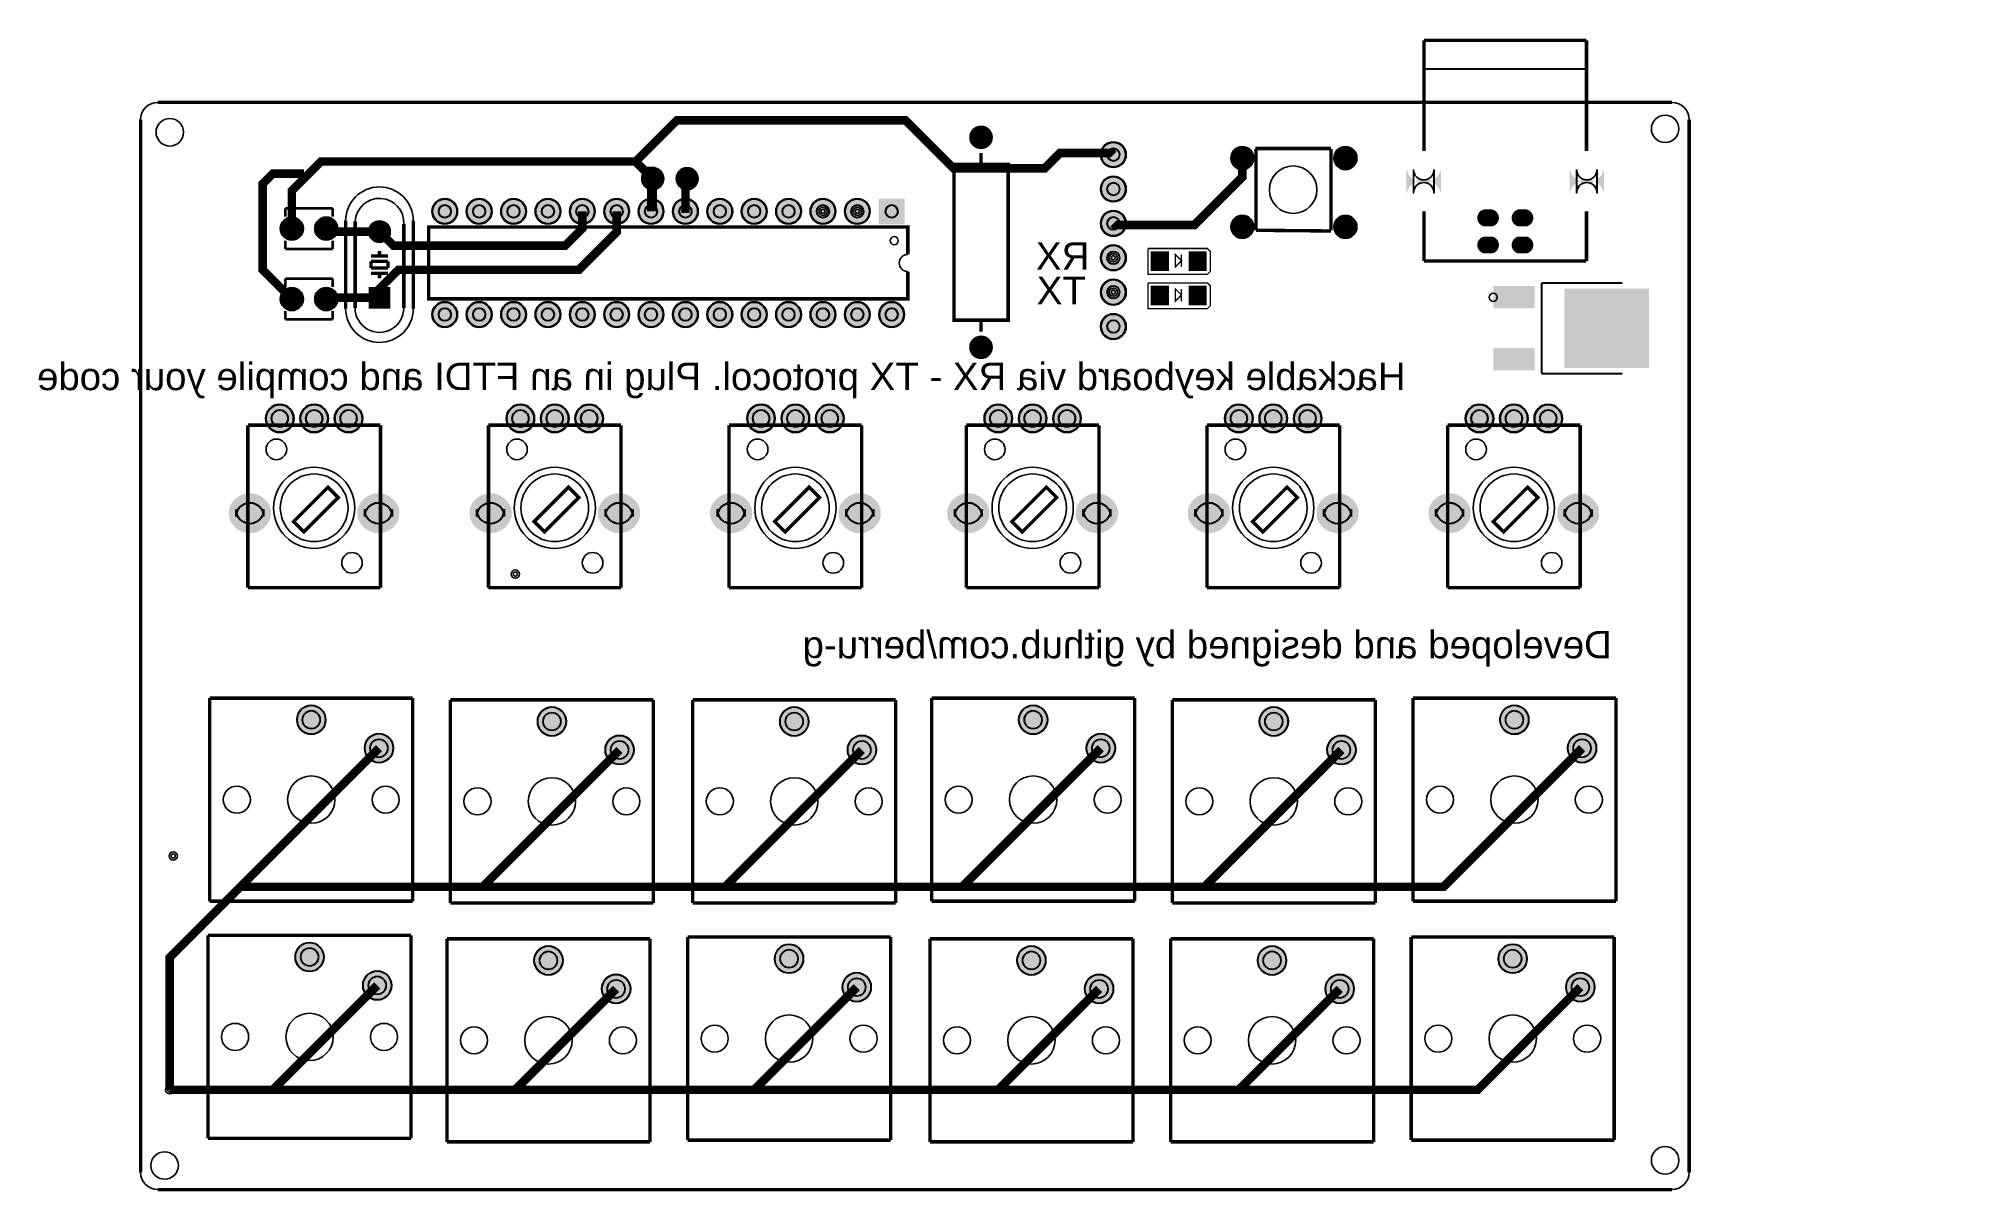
# Model space of a CAD drawing. Extents: x -286 to 5344, y 0 to 3352.
import ezdxf

# ---------------------------------------------------------------- set-up
doc = ezdxf.new("R2010")
doc.units = 9
for name, color, linetype, true_color in [('BoardOutLine', 7, 'Continuous', 0xff00ff), ('BottomLayer', 7, 'Continuous', 0x0000ff), ('BottomSolderMaskLayer', 7, 'Continuous', 0xaa00ff), ('Document', 7, 'Continuous', 0xffffff), ('Hole', 7, 'Continuous', 0x222222), ('Multi-Layer', 7, 'Continuous', 0xc0c0c0), ('TopLayer', 7, 'Continuous', 0xff0000), ('TopPasteMaskLayer', 7, 'Continuous', 0x808080), ('TopSilkLayer', 7, 'Continuous', 0xffcc00), ('TopSolderMaskLayer', 7, 'Continuous', 0x800080)]:
    doc.layers.add(name, color=color, linetype=linetype, true_color=true_color)
doc.styles.get("Standard").update_dxf_attribs({"font": 'arial.ttf'})

msp = doc.modelspace()

# ---------------------------------------------------------------- texts
at = {"layer": 'BottomSilkLayer', "text_generation_flag": 2}
for s, p in [('RX', (2770, 2680)), ('TX', (2760, 2580)), ('Hackable keyboard via RX - TX protocol. Plug in an FTDI and compile your code', (3690, 2330)), ('Developed and designed by github.com/berru-g', (4290, 1550))]:
    msp.add_text(s, height=80, dxfattribs=at).set_placement(p)

# ---------------------------------------------------------------- hatches: boundary and pattern name
at = {"layer": 'BottomSolderMaskLayer'}
for points in [[(2423, 3065.1100000000006, 1), (2487, 3065.1100000000006, 1)], [(2802.567, 3015, 1), (2877.433, 3015, 1)], [(3181.5355, 3005, 1), (3248.4645, 3005, 1)], [(3481.5355, 3005, 1), (3548.4645, 3005, 1)], [(1468, 2945, 1), (1532, 2945, 1)], [(1568, 2945, 1), (1632, 2945, 1)], [(2802.567, 2915, 1), (2877.433, 2915, 1)], [(3793.014999999996, 2971.5767316666097, -0.7853981633974483), (3692.5849999999955, 2971.5767316666097), (3692.5849999999955, 2903.843268333396, -0.7853981633974483), (3793.014999999996, 2903.843268333396)], [(4267.424999999992, 2971.5767316666097, -0.7853981633974483), (4166.994999999992, 2971.5767316666097), (4166.994999999992, 2903.843268333396, -0.7853981633974483), (4267.424999999992, 2903.843268333396)], [(857.567, 2850, 1), (932.433, 2850, 1)], [(957.567, 2850, 1), (1032.433, 2850, 1)], [(1057.567, 2850, 1), (1132.433, 2850, 1)], [(1157.567, 2850, 1), (1232.433, 2850, 1)], [(1257.567, 2850, 1), (1332.433, 2850, 1)], [(1357.567, 2850, 1), (1432.433, 2850, 1)], [(1457.567, 2850, 1), (1532.433, 2850, 1)], [(1557.567, 2850, 1), (1632.433, 2850, 1)], [(1657.567, 2850, 1), (1732.433, 2850, 1)], [(1757.567, 2850, 1), (1832.433, 2850, 1)], [(1857.567, 2850, 1), (1932.433, 2850, 1)], [(1957.567, 2850, 1), (2032.433, 2850, 1)], [(2057.567, 2850, 1), (2132.433, 2850, 1)], [(2232.4330000000045, 2887.4329999999973), (2232.4330000000045, 2812.5670000000027), (2157.5669999999955, 2812.5670000000027), (2157.5669999999955, 2887.4329999999973)], [(416.504, 2800, 1), (483.496, 2800, 1)], [(516.504, 2800, 1), (583.496, 2800, 1)], [(673.4725, 2791, 1), (736.5275, 2791, 1)], [(2802.567, 2815, 1), (2877.433, 2815, 1)], [(3181.5355, 2805, 1), (3248.4645, 2805, 1)], [(3481.5355, 2805, 1), (3548.4645, 2805, 1)], [(3917.8515725977195, 2806.399999999997, -0.7853981633974483), (3917.8515725977195, 2855.6399999999967), (3942.1484274022805, 2855.6399999999967, -0.7853981633974483), (3942.1484274022805, 2806.399999999997)], [(4017.8515725977195, 2806.399999999997, -0.7853981633974483), (4017.8515725977195, 2855.6399999999967), (4042.1484274022805, 2855.6399999999967, -0.7853981633974483), (4042.1484274022805, 2806.399999999997)], [(3917.8515725977195, 2727.659999999999, -0.7853981633974483), (3917.8515725977195, 2776.8999999999987), (3942.1484274022805, 2776.8999999999987, -0.7853981633974483), (3942.1484274022805, 2727.659999999999)], [(4017.8515725977195, 2727.659999999999, -0.7853981633974483), (4017.8515725977195, 2776.8999999999987), (4042.1484274022805, 2776.8999999999987, -0.7853981633974483), (4042.1484274022805, 2727.659999999999)], [(2802.567, 2715, 1), (2877.433, 2715, 1)], [(2802.567, 2615, 1), (2877.433, 2615, 1)], [(416.504, 2595, 1), (483.496, 2595, 1)], [(516.504, 2595, 1), (583.496, 2595, 1)], [(673.4730338667359, 2567.4730338667323), (673.4730338667359, 2630.528033866736), (736.5280338667362, 2630.528033866736), (736.5280338667362, 2567.4730338667323)], [(857.567, 2550, 1), (932.433, 2550, 1)], [(957.567, 2550, 1), (1032.433, 2550, 1)], [(1057.567, 2550, 1), (1132.433, 2550, 1)], [(1157.567, 2550, 1), (1232.433, 2550, 1)], [(1257.567, 2550, 1), (1332.433, 2550, 1)], [(1357.567, 2550, 1), (1432.433, 2550, 1)], [(1457.567, 2550, 1), (1532.433, 2550, 1)], [(1557.567, 2550, 1), (1632.433, 2550, 1)], [(1657.567, 2550, 1), (1732.433, 2550, 1)], [(1757.567, 2550, 1), (1832.433, 2550, 1)], [(1857.567, 2550, 1), (1932.433, 2550, 1)], [(1957.567, 2550, 1), (2032.433, 2550, 1)], [(2057.567, 2550, 1), (2132.433, 2550, 1)], [(2157.567, 2550, 1), (2232.433, 2550, 1)], [(2802.567, 2515, 1), (2877.433, 2515, 1)], [(2423, 2454.8799999999974, 1), (2487, 2454.8799999999974, 1)], [(373.63, 2247.800000000003, 1), (456.37, 2247.800000000003, 1)], [(473.63, 2247.800000000003, 1), (556.37, 2247.800000000003, 1)], [(573.63, 2247.800000000003, 1), (656.37, 2247.800000000003, 1)], [(1073.63, 2247.800000000003, 1), (1156.37, 2247.800000000003, 1)], [(1173.63, 2247.800000000003, 1), (1256.37, 2247.800000000003, 1)], [(1273.63, 2247.800000000003, 1), (1356.37, 2247.800000000003, 1)], [(1773.63, 2247.800000000003, 1), (1856.37, 2247.800000000003, 1)], [(1873.63, 2247.800000000003, 1), (1956.37, 2247.800000000003, 1)], [(1973.63, 2247.800000000003, 1), (2056.37, 2247.800000000003, 1)], [(2463.63, 2247.800000000003, 1), (2546.37, 2247.800000000003, 1)], [(2563.63, 2247.800000000003, 1), (2646.37, 2247.800000000003, 1)], [(2663.63, 2247.800000000003, 1), (2746.37, 2247.800000000003, 1)], [(3163.63, 2247.800000000003, 1), (3246.37, 2247.800000000003, 1)], [(3263.63, 2247.800000000003, 1), (3346.37, 2247.800000000003, 1)], [(3363.63, 2247.800000000003, 1), (3446.37, 2247.800000000003, 1)], [(3863.63, 2247.800000000003, 1), (3946.37, 2247.800000000003, 1)], [(3963.63, 2247.800000000003, 1), (4046.37, 2247.800000000003, 1)], [(4063.63, 2247.800000000003, 1), (4146.37, 2247.800000000003, 1)], [(389.055, 1962.0743479207486, -0.7853981633974483), (266.945, 1962.0743479207486), (266.945, 1982.3256520792493, -0.7853981633974483), (389.055, 1982.3256520792493)], [(763.0550000000001, 1962.0743479207486, -0.7853981633974483), (640.9449999999999, 1962.0743479207486), (640.9449999999999, 1982.3256520792493, -0.7853981633974483), (763.0550000000001, 1982.3256520792493)], [(1089.055, 1962.0743479207486, -0.7853981633974483), (966.9449999999999, 1962.0743479207486), (966.9449999999999, 1982.3256520792493, -0.7853981633974483), (1089.055, 1982.3256520792493)], [(1463.055, 1962.0743479207486, -0.7853981633974483), (1340.945, 1962.0743479207486), (1340.945, 1982.3256520792493, -0.7853981633974483), (1463.055, 1982.3256520792493)], [(1789.055, 1962.0743479207486, -0.7853981633974483), (1666.945, 1962.0743479207486), (1666.945, 1982.3256520792493, -0.7853981633974483), (1789.055, 1982.3256520792493)], [(2163.055, 1962.0743479207486, -0.7853981633974483), (2040.945, 1962.0743479207486), (2040.945, 1982.3256520792493, -0.7853981633974483), (2163.055, 1982.3256520792493)], [(2479.055, 1962.0743479207486, -0.7853981633974483), (2356.945, 1962.0743479207486), (2356.945, 1982.3256520792493, -0.7853981633974483), (2479.055, 1982.3256520792493)], [(2853.055, 1962.0743479207486, -0.7853981633974483), (2730.945, 1962.0743479207486), (2730.945, 1982.3256520792493, -0.7853981633974483), (2853.055, 1982.3256520792493)], [(3179.055, 1962.0743479207486, -0.7853981633974483), (3056.945, 1962.0743479207486), (3056.945, 1982.3256520792493, -0.7853981633974483), (3179.055, 1982.3256520792493)], [(3553.055, 1962.0743479207486, -0.7853981633974483), (3430.945, 1962.0743479207486), (3430.945, 1982.3256520792493, -0.7853981633974483), (3553.055, 1982.3256520792493)], [(3879.055, 1962.0743479207486, -0.7853981633974483), (3756.945, 1962.0743479207486), (3756.945, 1982.3256520792493, -0.7853981633974483), (3879.055, 1982.3256520792493)], [(4253.055, 1962.0743479207486, -0.7853981633974483), (4130.945, 1962.0743479207486), (4130.945, 1982.3256520792493, -0.7853981633974483), (4253.055, 1982.3256520792493)], [(464.24150000000174, 1371.3400000000001, 1), (548.9185000000017, 1371.3400000000001, 1)], [(1164.2415000000017, 1366.3400000000001, 1), (1248.9185000000018, 1366.3400000000001, 1)], [(1869.2415000000017, 1366.3400000000001, 1), (1953.9185000000018, 1366.3400000000001, 1)], [(2564.241500000002, 1371.3400000000001, 1), (2648.9185000000016, 1371.3400000000001, 1)], [(3264.241500000002, 1366.3400000000001, 1), (3348.9185000000016, 1366.3400000000001, 1)], [(3964.241500000002, 1371.3400000000001, 1), (4048.9185000000016, 1371.3400000000001, 1)], [(661.0915000000003, 1288.670000000002, 1), (745.7685000000002, 1288.670000000002, 1)], [(1361.0814999999982, 1283.670000000002, 1), (1445.7584999999983, 1283.670000000002, 1)], [(2066.0915000000005, 1283.670000000002, 1), (2150.7685, 1283.670000000002, 1)], [(2761.0915000000005, 1288.670000000002, 1), (2845.7685, 1288.670000000002, 1)], [(3461.0915000000005, 1283.670000000002, 1), (3545.7685, 1283.670000000002, 1)], [(4161.0915, 1288.670000000002, 1), (4245.7685, 1288.670000000002, 1)], [(459.24150000000174, 681.3400000000001, 1), (543.9185000000017, 681.3400000000001, 1)], [(1154.2415000000017, 671.3400000000001, 1), (1238.9185000000018, 671.3400000000001, 1)], [(1854.2415000000017, 676.3400000000001, 1), (1938.9185000000018, 676.3400000000001, 1)], [(2559.241500000002, 671.3400000000001, 1), (2643.9185000000016, 671.3400000000001, 1)], [(3259.241500000002, 671.3400000000001, 1), (3343.9185000000016, 671.3400000000001, 1)], [(3959.241500000002, 676.3400000000001, 1), (4043.9185000000016, 676.3400000000001, 1)], [(656.0915000000003, 598.6700000000019, 1), (740.7685000000002, 598.6700000000019, 1)], [(1351.0814999999982, 588.6700000000019, 1), (1435.7584999999983, 588.6700000000019, 1)], [(2051.0915000000005, 593.6700000000019, 1), (2135.7685, 593.6700000000019, 1)], [(2756.0915000000005, 588.6700000000019, 1), (2840.7685, 588.6700000000019, 1)], [(3456.0915000000005, 588.6700000000019, 1), (3540.7685, 588.6700000000019, 1)], [(4156.0915, 593.6700000000019, 1), (4240.7685, 593.6700000000019, 1)]]:
    msp.add_hatch(color=256, dxfattribs=at).paths.add_polyline_path(points)
at = {"layer": 'Document'}
for points in [[(2956.3780000000042, 2710.904999999999), (2993.3859999999986, 2710.904999999999), (2993.3859999999986, 2700.6680000000015), (2956.3780000000042, 2700.6680000000015)], [(2969.3699999999953, 2687.6769999999997), (2969.3699999999953, 2724.6849999999977), (2979.6069999999963, 2724.6849999999977), (2979.6069999999963, 2687.6769999999997)], [(3066.6140000000014, 2710.904999999999), (3103.6219999999958, 2710.904999999999), (3103.6219999999958, 2700.6680000000015), (3066.6140000000014, 2700.6680000000015)], [(2956.3780000000042, 2610.904999999999), (2993.3859999999986, 2610.904999999999), (2993.3859999999986, 2600.6680000000015), (2956.3780000000042, 2600.6680000000015)], [(2969.3699999999953, 2587.6769999999997), (2969.3699999999953, 2624.6849999999977), (2979.6069999999963, 2624.6849999999977), (2979.6069999999963, 2587.6769999999997)], [(3066.6140000000014, 2610.904999999999), (3103.6219999999958, 2610.904999999999), (3103.6219999999958, 2600.6680000000015), (3066.6140000000014, 2600.6680000000015)]]:
    msp.add_hatch(color=256, dxfattribs=at).paths.add_polyline_path(points)
at = {"layer": 'Multi-Layer'}
for points in [[(2425, 3065.1100000000006, 1), (2485, 3065.1100000000006, 1)], [(3185.4725, 3005, 1), (3244.5275, 3005, 1)], [(3485.4725, 3005, 1), (3544.5275, 3005, 1)], [(3792.014999999996, 2971.1720000000023, -0.7853981633974483), (3693.5849999999955, 2971.1720000000023), (3693.5849999999955, 2904.2480000000032, -0.7853981633974483), (3792.014999999996, 2904.2480000000032)], [(4266.424999999992, 2971.1720000000023, -0.7853981633974483), (4167.994999999992, 2971.1720000000023), (4167.994999999992, 2904.2480000000032, -0.7853981633974483), (4266.424999999992, 2904.2480000000032)], [(859.567, 2850, 1), (930.433, 2850, 1)], [(959.567, 2850, 1), (1030.433, 2850, 1)], [(1059.567, 2850, 1), (1130.433, 2850, 1)], [(1159.567, 2850, 1), (1230.433, 2850, 1)], [(1259.567, 2850, 1), (1330.433, 2850, 1)], [(1359.567, 2850, 1), (1430.433, 2850, 1)], [(1459.567, 2850, 1), (1530.433, 2850, 1)], [(1559.567, 2850, 1), (1630.433, 2850, 1)], [(1659.567, 2850, 1), (1730.433, 2850, 1)], [(1759.567, 2850, 1), (1830.433, 2850, 1)], [(1859.567, 2850, 1), (1930.433, 2850, 1)], [(1959.567, 2850, 1), (2030.433, 2850, 1)], [(2059.567, 2850, 1), (2130.433, 2850, 1)], [(2230.4330000000045, 2885.4329999999973), (2230.4330000000045, 2814.5670000000027), (2159.5669999999955, 2814.5670000000027), (2159.5669999999955, 2885.4329999999973)], [(418.504, 2800, 1), (481.496, 2800, 1)], [(518.504, 2800, 1), (581.496, 2800, 1)], [(675.4725, 2791, 1), (734.5275, 2791, 1)], [(3185.4725, 2805, 1), (3244.5275, 2805, 1)], [(3485.4725, 2805, 1), (3544.5275, 2805, 1)], [(3918.185000000005, 2807.399999999997, -0.7853981633974483), (3918.185000000005, 2854.6399999999967), (3941.814999999995, 2854.6399999999967, -0.7853981633974483), (3941.814999999995, 2807.399999999997)], [(4018.185000000005, 2807.399999999997, -0.7853981633974483), (4018.185000000005, 2854.6399999999967), (4041.814999999995, 2854.6399999999967, -0.7853981633974483), (4041.814999999995, 2807.399999999997)], [(3918.185000000005, 2728.659999999999, -0.7853981633974483), (3918.185000000005, 2775.8999999999987), (3941.814999999995, 2775.8999999999987, -0.7853981633974483), (3941.814999999995, 2728.659999999999)], [(4018.185000000005, 2728.659999999999, -0.7853981633974483), (4018.185000000005, 2775.8999999999987), (4041.814999999995, 2775.8999999999987, -0.7853981633974483), (4041.814999999995, 2728.659999999999)], [(418.504, 2595, 1), (481.496, 2595, 1)], [(518.504, 2595, 1), (581.496, 2595, 1)], [(675.4729999999981, 2569.472999999998), (675.4729999999981, 2628.528000000002), (734.5279999999984, 2628.528000000002), (734.5279999999984, 2569.472999999998)], [(859.567, 2550, 1), (930.433, 2550, 1)], [(959.567, 2550, 1), (1030.433, 2550, 1)], [(1059.567, 2550, 1), (1130.433, 2550, 1)], [(1159.567, 2550, 1), (1230.433, 2550, 1)], [(1259.567, 2550, 1), (1330.433, 2550, 1)], [(1359.567, 2550, 1), (1430.433, 2550, 1)], [(1459.567, 2550, 1), (1530.433, 2550, 1)], [(1559.567, 2550, 1), (1630.433, 2550, 1)], [(1659.567, 2550, 1), (1730.433, 2550, 1)], [(1759.567, 2550, 1), (1830.433, 2550, 1)], [(1859.567, 2550, 1), (1930.433, 2550, 1)], [(1959.567, 2550, 1), (2030.433, 2550, 1)], [(2059.567, 2550, 1), (2130.433, 2550, 1)], [(2159.567, 2550, 1), (2230.433, 2550, 1)], [(2425, 2454.8799999999974, 1), (2485, 2454.8799999999974, 1)], [(375.63, 2247.800000000003, 1), (454.37, 2247.800000000003, 1)], [(475.63, 2247.800000000003, 1), (554.37, 2247.800000000003, 1)], [(575.63, 2247.800000000003, 1), (654.37, 2247.800000000003, 1)], [(1075.63, 2247.800000000003, 1), (1154.37, 2247.800000000003, 1)], [(1175.63, 2247.800000000003, 1), (1254.37, 2247.800000000003, 1)], [(1275.63, 2247.800000000003, 1), (1354.37, 2247.800000000003, 1)], [(1775.63, 2247.800000000003, 1), (1854.37, 2247.800000000003, 1)], [(1875.63, 2247.800000000003, 1), (1954.37, 2247.800000000003, 1)], [(1975.63, 2247.800000000003, 1), (2054.37, 2247.800000000003, 1)], [(2465.63, 2247.800000000003, 1), (2544.37, 2247.800000000003, 1)], [(2565.63, 2247.800000000003, 1), (2644.37, 2247.800000000003, 1)], [(2665.63, 2247.800000000003, 1), (2744.37, 2247.800000000003, 1)], [(3165.63, 2247.800000000003, 1), (3244.37, 2247.800000000003, 1)], [(3265.63, 2247.800000000003, 1), (3344.37, 2247.800000000003, 1)], [(3365.63, 2247.800000000003, 1), (3444.37, 2247.800000000003, 1)], [(3865.63, 2247.800000000003, 1), (3944.37, 2247.800000000003, 1)], [(3965.63, 2247.800000000003, 1), (4044.37, 2247.800000000003, 1)], [(4065.63, 2247.800000000003, 1), (4144.37, 2247.800000000003, 1)], [(387.055, 1962.3600000000006, -0.7853981633974483), (268.945, 1962.3600000000006), (268.945, 1982.0399999999972, -0.7853981633974483), (387.055, 1982.0399999999972)], [(761.055, 1962.3600000000006, -0.7853981633974483), (642.945, 1962.3600000000006), (642.945, 1982.0399999999972, -0.7853981633974483), (761.055, 1982.0399999999972)], [(1087.055, 1962.3600000000006, -0.7853981633974483), (968.945, 1962.3600000000006), (968.945, 1982.0399999999972, -0.7853981633974483), (1087.055, 1982.0399999999972)], [(1461.055, 1962.3600000000006, -0.7853981633974483), (1342.945, 1962.3600000000006), (1342.945, 1982.0399999999972, -0.7853981633974483), (1461.055, 1982.0399999999972)], [(1787.055, 1962.3600000000006, -0.7853981633974483), (1668.945, 1962.3600000000006), (1668.945, 1982.0399999999972, -0.7853981633974483), (1787.055, 1982.0399999999972)], [(2161.055, 1962.3600000000006, -0.7853981633974483), (2042.945, 1962.3600000000006), (2042.945, 1982.0399999999972, -0.7853981633974483), (2161.055, 1982.0399999999972)], [(2477.055, 1962.3600000000006, -0.7853981633974483), (2358.945, 1962.3600000000006), (2358.945, 1982.0399999999972, -0.7853981633974483), (2477.055, 1982.0399999999972)], [(2851.055, 1962.3600000000006, -0.7853981633974483), (2732.945, 1962.3600000000006), (2732.945, 1982.0399999999972, -0.7853981633974483), (2851.055, 1982.0399999999972)], [(3177.055, 1962.3600000000006, -0.7853981633974483), (3058.945, 1962.3600000000006), (3058.945, 1982.0399999999972, -0.7853981633974483), (3177.055, 1982.0399999999972)], [(3551.055, 1962.3600000000006, -0.7853981633974483), (3432.945, 1962.3600000000006), (3432.945, 1982.0399999999972, -0.7853981633974483), (3551.055, 1982.0399999999972)], [(3877.055, 1962.3600000000006, -0.7853981633974483), (3758.945, 1962.3600000000006), (3758.945, 1982.0399999999972, -0.7853981633974483), (3877.055, 1982.0399999999972)], [(4251.055, 1962.3600000000006, -0.7853981633974483), (4132.945, 1962.3600000000006), (4132.945, 1982.0399999999972, -0.7853981633974483), (4251.055, 1982.0399999999972)], [(465.24150000000174, 1371.3400000000001, 1), (547.9185000000017, 1371.3400000000001, 1)], [(1165.2415000000017, 1366.3400000000001, 1), (1247.9185000000018, 1366.3400000000001, 1)], [(1870.2415000000017, 1366.3400000000001, 1), (1952.9185000000018, 1366.3400000000001, 1)], [(2565.241500000002, 1371.3400000000001, 1), (2647.9185000000016, 1371.3400000000001, 1)], [(3265.241500000002, 1366.3400000000001, 1), (3347.9185000000016, 1366.3400000000001, 1)], [(3965.241500000002, 1371.3400000000001, 1), (4047.9185000000016, 1371.3400000000001, 1)], [(662.0915000000003, 1288.670000000002, 1), (744.7685000000002, 1288.670000000002, 1)], [(1362.0814999999982, 1283.670000000002, 1), (1444.7584999999983, 1283.670000000002, 1)], [(2067.0915000000005, 1283.670000000002, 1), (2149.7685, 1283.670000000002, 1)], [(2762.0915000000005, 1288.670000000002, 1), (2844.7685, 1288.670000000002, 1)], [(3462.0915000000005, 1283.670000000002, 1), (3544.7685, 1283.670000000002, 1)], [(4162.0915, 1288.670000000002, 1), (4244.7685, 1288.670000000002, 1)], [(460.24150000000174, 681.3400000000001, 1), (542.9185000000017, 681.3400000000001, 1)], [(1155.2415000000017, 671.3400000000001, 1), (1237.9185000000018, 671.3400000000001, 1)], [(1855.2415000000017, 676.3400000000001, 1), (1937.9185000000018, 676.3400000000001, 1)], [(2560.241500000002, 671.3400000000001, 1), (2642.9185000000016, 671.3400000000001, 1)], [(3260.241500000002, 671.3400000000001, 1), (3342.9185000000016, 671.3400000000001, 1)], [(3960.241500000002, 676.3400000000001, 1), (4042.9185000000016, 676.3400000000001, 1)], [(657.0915000000003, 598.6700000000019, 1), (739.7685000000002, 598.6700000000019, 1)], [(1352.0814999999982, 588.6700000000019, 1), (1434.7584999999983, 588.6700000000019, 1)], [(2052.0915000000005, 593.6700000000019, 1), (2134.7685, 593.6700000000019, 1)], [(2757.0915000000005, 588.6700000000019, 1), (2839.7685, 588.6700000000019, 1)], [(3457.0915000000005, 588.6700000000019, 1), (3539.7685, 588.6700000000019, 1)], [(4157.0915, 593.6700000000019, 1), (4239.7685, 593.6700000000019, 1)]]:
    msp.add_hatch(color=256, dxfattribs=at).paths.add_polyline_path(points)
at = {"layer": 'TopLayer'}
for points in [[(2949.2910000000047, 2732.559000000001), (3000.4720000000016, 2732.559000000001), (3000.4720000000016, 2677.440999999999), (2949.2910000000047, 2677.440999999999)], [(3059.527000000002, 2732.559000000001), (3110.708000000006, 2732.559000000001), (3110.708000000006, 2677.440999999999), (3059.527000000002, 2677.440999999999)], [(2949.2910000000047, 2632.559000000001), (3000.4720000000016, 2632.559000000001), (3000.4720000000016, 2577.440999999999), (2949.2910000000047, 2577.440999999999)], [(3059.527000000002, 2632.559000000001), (3110.708000000006, 2632.559000000001), (3110.708000000006, 2577.440999999999), (3059.527000000002, 2577.440999999999)], [(4064.251999999993, 2568.663999999997), (3946.142, 2568.663999999997), (3946.142, 2631.655999999999), (4064.251999999993, 2631.655999999999)], [(4396.851999999999, 2395.8269999999975), (4152.758000000002, 2395.8269999999975), (4152.758000000002, 2624.1730000000025), (4396.851999999999, 2624.1730000000025)], [(4064.252999999997, 2388.344000000001), (3946.1430000000037, 2388.344000000001), (3946.1430000000037, 2451.336000000003), (4064.252999999997, 2451.336000000003)]]:
    msp.add_hatch(color=256, dxfattribs=at).paths.add_polyline_path(points)
at = {"layer": 'TopPasteMaskLayer'}
for points in [[(2949.2910000000047, 2732.559000000001), (3000.4720000000016, 2732.559000000001), (3000.4720000000016, 2677.440999999999), (2949.2910000000047, 2677.440999999999)], [(3059.527000000002, 2732.559000000001), (3110.708000000006, 2732.559000000001), (3110.708000000006, 2677.440999999999), (3059.527000000002, 2677.440999999999)], [(2949.2910000000047, 2632.559000000001), (3000.4720000000016, 2632.559000000001), (3000.4720000000016, 2577.440999999999), (2949.2910000000047, 2577.440999999999)], [(3059.527000000002, 2632.559000000001), (3110.708000000006, 2632.559000000001), (3110.708000000006, 2577.440999999999), (3059.527000000002, 2577.440999999999)], [(4064.251999999993, 2568.663999999997), (3946.142, 2568.663999999997), (3946.142, 2631.655999999999), (4064.251999999993, 2631.655999999999)], [(4396.851999999999, 2395.8269999999975), (4152.758000000002, 2395.8269999999975), (4152.758000000002, 2624.1730000000025), (4396.851999999999, 2624.1730000000025)], [(4064.252999999997, 2388.344000000001), (3946.1430000000037, 2388.344000000001), (3946.1430000000037, 2451.336000000003), (4064.252999999997, 2451.336000000003)]]:
    msp.add_hatch(color=256, dxfattribs=at).paths.add_polyline_path(points)
at = {"layer": 'TopSolderMaskLayer'}
for points in [[(2423, 3065.1100000000006, 1), (2487, 3065.1100000000006, 1)], [(2802.567, 3015, 1), (2877.433, 3015, 1)], [(3181.5355, 3005, 1), (3248.4645, 3005, 1)], [(3481.5355, 3005, 1), (3548.4645, 3005, 1)], [(1468, 2945, 1), (1532, 2945, 1)], [(1568, 2945, 1), (1632, 2945, 1)], [(2802.567, 2915, 1), (2877.433, 2915, 1)], [(3793.014999999996, 2971.5767316666097, -0.7853981633974483), (3692.5849999999955, 2971.5767316666097), (3692.5849999999955, 2903.843268333396, -0.7853981633974483), (3793.014999999996, 2903.843268333396)], [(4267.424999999992, 2971.5767316666097, -0.7853981633974483), (4166.994999999992, 2971.5767316666097), (4166.994999999992, 2903.843268333396, -0.7853981633974483), (4267.424999999992, 2903.843268333396)], [(857.567, 2850, 1), (932.433, 2850, 1)], [(957.567, 2850, 1), (1032.433, 2850, 1)], [(1057.567, 2850, 1), (1132.433, 2850, 1)], [(1157.567, 2850, 1), (1232.433, 2850, 1)], [(1257.567, 2850, 1), (1332.433, 2850, 1)], [(1357.567, 2850, 1), (1432.433, 2850, 1)], [(1457.567, 2850, 1), (1532.433, 2850, 1)], [(1557.567, 2850, 1), (1632.433, 2850, 1)], [(1657.567, 2850, 1), (1732.433, 2850, 1)], [(1757.567, 2850, 1), (1832.433, 2850, 1)], [(1857.567, 2850, 1), (1932.433, 2850, 1)], [(1957.567, 2850, 1), (2032.433, 2850, 1)], [(2057.567, 2850, 1), (2132.433, 2850, 1)], [(2232.4330000000045, 2887.4329999999973), (2232.4330000000045, 2812.5670000000027), (2157.5669999999955, 2812.5670000000027), (2157.5669999999955, 2887.4329999999973)], [(416.504, 2800, 1), (483.496, 2800, 1)], [(516.504, 2800, 1), (583.496, 2800, 1)], [(673.4725, 2791, 1), (736.5275, 2791, 1)], [(2802.567, 2815, 1), (2877.433, 2815, 1)], [(3181.5355, 2805, 1), (3248.4645, 2805, 1)], [(3481.5355, 2805, 1), (3548.4645, 2805, 1)], [(3917.8515725977195, 2806.399999999997, -0.7853981633974483), (3917.8515725977195, 2855.6399999999967), (3942.1484274022805, 2855.6399999999967, -0.7853981633974483), (3942.1484274022805, 2806.399999999997)], [(4017.8515725977195, 2806.399999999997, -0.7853981633974483), (4017.8515725977195, 2855.6399999999967), (4042.1484274022805, 2855.6399999999967, -0.7853981633974483), (4042.1484274022805, 2806.399999999997)], [(3917.8515725977195, 2727.659999999999, -0.7853981633974483), (3917.8515725977195, 2776.8999999999987), (3942.1484274022805, 2776.8999999999987, -0.7853981633974483), (3942.1484274022805, 2727.659999999999)], [(4017.8515725977195, 2727.659999999999, -0.7853981633974483), (4017.8515725977195, 2776.8999999999987), (4042.1484274022805, 2776.8999999999987, -0.7853981633974483), (4042.1484274022805, 2727.659999999999)], [(2802.567, 2715, 1), (2877.433, 2715, 1)], [(2948.3065577069647, 2733.5434999999998), (3001.456557706959, 2733.5434999999998), (3001.456557706959, 2676.4565000000002), (2948.3065577069647, 2676.4565000000002)], [(3058.5424038217316, 2733.5434999999998), (3111.692403821733, 2733.5434999999998), (3111.692403821733, 2676.4565000000002), (3058.5424038217316, 2676.4565000000002)], [(2802.567, 2615, 1), (2877.433, 2615, 1)], [(416.504, 2595, 1), (483.496, 2595, 1)], [(516.504, 2595, 1), (583.496, 2595, 1)], [(673.4730338667359, 2567.4730338667323), (673.4730338667359, 2630.528033866736), (736.5280338667362, 2630.528033866736), (736.5280338667362, 2567.4730338667323)], [(2948.3065577069647, 2633.5434999999998), (3001.456557706959, 2633.5434999999998), (3001.456557706959, 2576.4565000000002), (2948.3065577069647, 2576.4565000000002)], [(3058.5424038217316, 2633.5434999999998), (3111.692403821733, 2633.5434999999998), (3111.692403821733, 2576.4565000000002), (3058.5424038217316, 2576.4565000000002)], [(4065.25194919989, 2567.6640000000007), (3945.1419491998968, 2567.6640000000007), (3945.1419491998968, 2632.6559999999954), (4065.25194919989, 2632.6559999999954)], [(4397.851959032181, 2394.827000000001), (4151.757959032184, 2394.827000000001), (4151.757959032184, 2625.172999999999), (4397.851959032181, 2625.172999999999)], [(857.567, 2550, 1), (932.433, 2550, 1)], [(957.567, 2550, 1), (1032.433, 2550, 1)], [(1057.567, 2550, 1), (1132.433, 2550, 1)], [(1157.567, 2550, 1), (1232.433, 2550, 1)], [(1257.567, 2550, 1), (1332.433, 2550, 1)], [(1357.567, 2550, 1), (1432.433, 2550, 1)], [(1457.567, 2550, 1), (1532.433, 2550, 1)], [(1557.567, 2550, 1), (1632.433, 2550, 1)], [(1657.567, 2550, 1), (1732.433, 2550, 1)], [(1757.567, 2550, 1), (1832.433, 2550, 1)], [(1857.567, 2550, 1), (1932.433, 2550, 1)], [(1957.567, 2550, 1), (2032.433, 2550, 1)], [(2057.567, 2550, 1), (2132.433, 2550, 1)], [(2157.567, 2550, 1), (2232.433, 2550, 1)], [(2802.567, 2515, 1), (2877.433, 2515, 1)], [(2423, 2454.8799999999974, 1), (2487, 2454.8799999999974, 1)], [(4065.2529661332665, 2387.3440000000046), (3945.142966133273, 2387.3440000000046), (3945.142966133273, 2452.3359999999993), (4065.2529661332665, 2452.3359999999993)], [(373.63, 2247.800000000003, 1), (456.37, 2247.800000000003, 1)], [(473.63, 2247.800000000003, 1), (556.37, 2247.800000000003, 1)], [(573.63, 2247.800000000003, 1), (656.37, 2247.800000000003, 1)], [(1073.63, 2247.800000000003, 1), (1156.37, 2247.800000000003, 1)], [(1173.63, 2247.800000000003, 1), (1256.37, 2247.800000000003, 1)], [(1273.63, 2247.800000000003, 1), (1356.37, 2247.800000000003, 1)], [(1773.63, 2247.800000000003, 1), (1856.37, 2247.800000000003, 1)], [(1873.63, 2247.800000000003, 1), (1956.37, 2247.800000000003, 1)], [(1973.63, 2247.800000000003, 1), (2056.37, 2247.800000000003, 1)], [(2463.63, 2247.800000000003, 1), (2546.37, 2247.800000000003, 1)], [(2563.63, 2247.800000000003, 1), (2646.37, 2247.800000000003, 1)], [(2663.63, 2247.800000000003, 1), (2746.37, 2247.800000000003, 1)], [(3163.63, 2247.800000000003, 1), (3246.37, 2247.800000000003, 1)], [(3263.63, 2247.800000000003, 1), (3346.37, 2247.800000000003, 1)], [(3363.63, 2247.800000000003, 1), (3446.37, 2247.800000000003, 1)], [(3863.63, 2247.800000000003, 1), (3946.37, 2247.800000000003, 1)], [(3963.63, 2247.800000000003, 1), (4046.37, 2247.800000000003, 1)], [(4063.63, 2247.800000000003, 1), (4146.37, 2247.800000000003, 1)], [(389.055, 1962.0743479207486, -0.7853981633974483), (266.945, 1962.0743479207486), (266.945, 1982.3256520792493, -0.7853981633974483), (389.055, 1982.3256520792493)], [(763.0550000000001, 1962.0743479207486, -0.7853981633974483), (640.9449999999999, 1962.0743479207486), (640.9449999999999, 1982.3256520792493, -0.7853981633974483), (763.0550000000001, 1982.3256520792493)], [(1089.055, 1962.0743479207486, -0.7853981633974483), (966.9449999999999, 1962.0743479207486), (966.9449999999999, 1982.3256520792493, -0.7853981633974483), (1089.055, 1982.3256520792493)], [(1463.055, 1962.0743479207486, -0.7853981633974483), (1340.945, 1962.0743479207486), (1340.945, 1982.3256520792493, -0.7853981633974483), (1463.055, 1982.3256520792493)], [(1789.055, 1962.0743479207486, -0.7853981633974483), (1666.945, 1962.0743479207486), (1666.945, 1982.3256520792493, -0.7853981633974483), (1789.055, 1982.3256520792493)], [(2163.055, 1962.0743479207486, -0.7853981633974483), (2040.945, 1962.0743479207486), (2040.945, 1982.3256520792493, -0.7853981633974483), (2163.055, 1982.3256520792493)], [(2479.055, 1962.0743479207486, -0.7853981633974483), (2356.945, 1962.0743479207486), (2356.945, 1982.3256520792493, -0.7853981633974483), (2479.055, 1982.3256520792493)], [(2853.055, 1962.0743479207486, -0.7853981633974483), (2730.945, 1962.0743479207486), (2730.945, 1982.3256520792493, -0.7853981633974483), (2853.055, 1982.3256520792493)], [(3179.055, 1962.0743479207486, -0.7853981633974483), (3056.945, 1962.0743479207486), (3056.945, 1982.3256520792493, -0.7853981633974483), (3179.055, 1982.3256520792493)], [(3553.055, 1962.0743479207486, -0.7853981633974483), (3430.945, 1962.0743479207486), (3430.945, 1982.3256520792493, -0.7853981633974483), (3553.055, 1982.3256520792493)], [(3879.055, 1962.0743479207486, -0.7853981633974483), (3756.945, 1962.0743479207486), (3756.945, 1982.3256520792493, -0.7853981633974483), (3879.055, 1982.3256520792493)], [(4253.055, 1962.0743479207486, -0.7853981633974483), (4130.945, 1962.0743479207486), (4130.945, 1982.3256520792493, -0.7853981633974483), (4253.055, 1982.3256520792493)], [(464.24150000000174, 1371.3400000000001, 1), (548.9185000000017, 1371.3400000000001, 1)], [(1164.2415000000017, 1366.3400000000001, 1), (1248.9185000000018, 1366.3400000000001, 1)], [(1869.2415000000017, 1366.3400000000001, 1), (1953.9185000000018, 1366.3400000000001, 1)], [(2564.241500000002, 1371.3400000000001, 1), (2648.9185000000016, 1371.3400000000001, 1)], [(3264.241500000002, 1366.3400000000001, 1), (3348.9185000000016, 1366.3400000000001, 1)], [(3964.241500000002, 1371.3400000000001, 1), (4048.9185000000016, 1371.3400000000001, 1)], [(661.0915000000003, 1288.670000000002, 1), (745.7685000000002, 1288.670000000002, 1)], [(1361.0814999999982, 1283.670000000002, 1), (1445.7584999999983, 1283.670000000002, 1)], [(2066.0915000000005, 1283.670000000002, 1), (2150.7685, 1283.670000000002, 1)], [(2761.0915000000005, 1288.670000000002, 1), (2845.7685, 1288.670000000002, 1)], [(3461.0915000000005, 1283.670000000002, 1), (3545.7685, 1283.670000000002, 1)], [(4161.0915, 1288.670000000002, 1), (4245.7685, 1288.670000000002, 1)], [(459.24150000000174, 681.3400000000001, 1), (543.9185000000017, 681.3400000000001, 1)], [(1154.2415000000017, 671.3400000000001, 1), (1238.9185000000018, 671.3400000000001, 1)], [(1854.2415000000017, 676.3400000000001, 1), (1938.9185000000018, 676.3400000000001, 1)], [(2559.241500000002, 671.3400000000001, 1), (2643.9185000000016, 671.3400000000001, 1)], [(3259.241500000002, 671.3400000000001, 1), (3343.9185000000016, 671.3400000000001, 1)], [(3959.241500000002, 676.3400000000001, 1), (4043.9185000000016, 676.3400000000001, 1)], [(656.0915000000003, 598.6700000000019, 1), (740.7685000000002, 598.6700000000019, 1)], [(1351.0814999999982, 588.6700000000019, 1), (1435.7584999999983, 588.6700000000019, 1)], [(2051.0915000000005, 593.6700000000019, 1), (2135.7685, 593.6700000000019, 1)], [(2756.0915000000005, 588.6700000000019, 1), (2840.7685, 588.6700000000019, 1)], [(3456.0915000000005, 588.6700000000019, 1), (3540.7685, 588.6700000000019, 1)], [(4156.0915, 593.6700000000019, 1), (4240.7685, 593.6700000000019, 1)]]:
    msp.add_hatch(color=256, dxfattribs=at).paths.add_polyline_path(points)

# ---------------------------------------------------------------- linework, layer by layer
at = {"layer": 'BoardOutLine', "const_width": 10}
for points in [[(60, 3167), (4465, 3167)], [(10, 55), (10, 3117)], [(4515, 3117), (4515, 55)], [(4465, 5), (60, 5)]]:
    msp.add_lwpolyline(points, dxfattribs=at)
at = {"layer": 'BoardOutLine'}
for centre, start, end in [((60, 3117), 90, 180), ((4465, 3117), 0, 90), ((60, 55), 180, 270), ((4465, 55), 270, 0)]:
    msp.add_arc(centre, 50, start, end, dxfattribs=at)
at = {"layer": 'BottomLayer'}
for points, const_width in [([(1450, 2995), (1570, 3115), (2235, 3115), (2375, 2975), (2640, 2975), (2685, 3020), (2835, 3020), (2840, 3015)], 25), ([(449.9959999999992, 2800), (449.9959999999992, 2909.995999999999), (535, 2995), (1450, 2995), (1500, 2945)], 25), ([(1495, 2850), (1495, 2980)], 24), ([(449.9959999999992, 2595), (365, 2680), (365, 2930), (395, 2960), (485.2829999999958, 2960)], 25), ([(1495, 2925), (1500, 2930), (1500, 2945)], 24), ([(1295, 2850), (1295, 2800), (1245, 2750), (745.9959999999992, 2750), (704.9959999999992, 2791)], 25), ([(1395, 2850), (1395, 2790), (1285, 2680), (760, 2680), (704.9959999999992, 2624.995999999999), (704.9959999999992, 2599)], 25), ([(704.9959999999992, 2791), (558.9959999999992, 2791), (549.9959999999992, 2800)], 25), ([(704.9959999999992, 2599), (553.9959999999992, 2599), (549.9959999999992, 2595)], 25), ([(95, 295), (95, 680.2410000000018), (703.4250000000029, 1288.6659999999974)], 25), ([(300.127999999997, 885.3689999999988), (1005.1280000000042, 885.3689999999988), (1403.4249999999956, 1283.6659999999974)], 25), ([(1005.1280000000042, 885.3689999999988), (1710.1280000000042, 885.3689999999988), (2108.4249999999956, 1283.6659999999974)], 25), ([(1698.4119999999966, 885.3689999999988), (2400.1280000000042, 885.3689999999988), (2803.4249999999956, 1288.6659999999974)], 25), ([(2400.1280000000042, 885.3689999999988), (3105.1280000000042, 885.3689999999988), (3503.4249999999956, 1283.6659999999974)], 25), ([(3088.4119999999966, 885.3689999999988), (3800.1280000000042, 885.3689999999988), (4203.424999999996, 1288.6659999999974)], 25), ([(95, 295), (394.7589999999982, 295), (698.4250000000029, 598.6659999999974)], 25), ([(95, 295), (1794.7590000000055, 295), (2093.4249999999956, 593.6659999999974)], 25), ([(95, 295), (3899.7590000000055, 295), (4198.424999999996, 593.6659999999974)], 25), ([(95, 295), (1099.7590000000055, 295), (1393.4249999999956, 588.6659999999974)], 25), ([(95, 295), (2504.7590000000055, 295), (2798.4249999999956, 588.6659999999974)], 25), ([(95, 295), (3204.7590000000055, 295), (3498.4249999999956, 588.6659999999974)], 25)]:
    msp.add_lwpolyline(points, dxfattribs=dict(at, const_width=const_width))
at = {"layer": 'BottomSolderMaskLayer'}
for points in [[(3712.6669187239663, 2971.584828428706), (3712.6669187239663, 2903.8473167144475)], [(3772.92287808595, 2971.584828428706), (3772.92287808595, 2903.8473167144475)], [(4187.07691872397, 2971.584828428706), (4187.07691872397, 2903.8473167144475)], [(4247.332878085953, 2971.584828428706), (4247.332878085953, 2903.8473167144475)], [(3930.005141103429, 2851.268792313676), (3929.994858896571, 2851.268792313676)], [(4030.005141103429, 2851.268792313676), (4029.994858896571, 2851.268792313676)], [(3930.005141103429, 2810.777461708342), (3929.994858896571, 2810.777461708342)], [(3930.005141103429, 2772.528792313678), (3929.994858896571, 2772.528792313678)], [(4030.005141103429, 2810.777461708342), (4029.994858896571, 2810.777461708342)], [(4030.005141103429, 2772.528792313678), (4029.994858896571, 2772.528792313678)], [(3930.005141103429, 2732.037461708344), (3929.994858896571, 2732.037461708344)], [(4030.005141103429, 2732.037461708344), (4029.994858896571, 2732.037461708344)], [(287.2863279993231, 1962.0846382175805), (287.2863279993231, 1982.3359423760812)], [(368.6929946659897, 1962.0846382175805), (368.6929946659897, 1982.3359423760812)], [(661.3070053340102, 1962.0846382175805), (661.3070053340102, 1982.3359423760812)], [(742.713672000677, 1962.0846382175805), (742.713672000677, 1982.3359423760812)], [(987.286327999323, 1962.0846382175805), (987.286327999323, 1982.3359423760812)], [(1068.6929946659898, 1962.0846382175805), (1068.6929946659898, 1982.3359423760812)], [(1361.3070053340102, 1962.0846382175805), (1361.3070053340102, 1982.3359423760812)], [(1442.713672000677, 1962.0846382175805), (1442.713672000677, 1982.3359423760812)], [(1687.286327999323, 1962.0846382175805), (1687.286327999323, 1982.3359423760812)], [(1768.6929946659898, 1962.0846382175805), (1768.6929946659898, 1982.3359423760812)], [(2061.3070053340102, 1962.0846382175805), (2061.3070053340102, 1982.3359423760812)], [(2142.713672000677, 1962.0846382175805), (2142.713672000677, 1982.3359423760812)], [(2377.286327999323, 1962.0846382175805), (2377.286327999323, 1982.3359423760812)], [(2458.6929946659898, 1962.0846382175805), (2458.6929946659898, 1982.3359423760812)], [(2751.3070053340102, 1962.0846382175805), (2751.3070053340102, 1982.3359423760812)], [(2832.713672000677, 1962.0846382175805), (2832.713672000677, 1982.3359423760812)], [(3077.286327999323, 1962.0846382175805), (3077.286327999323, 1982.3359423760812)], [(3158.6929946659898, 1962.0846382175805), (3158.6929946659898, 1982.3359423760812)], [(3451.3070053340102, 1962.0846382175805), (3451.3070053340102, 1982.3359423760812)], [(3532.713672000677, 1962.0846382175805), (3532.713672000677, 1982.3359423760812)], [(3777.286327999323, 1962.0846382175805), (3777.286327999323, 1982.3359423760812)], [(3858.6929946659898, 1962.0846382175805), (3858.6929946659898, 1982.3359423760812)], [(4151.307005334011, 1962.0846382175805), (4151.307005334011, 1982.3359423760812)], [(4232.7136720006765, 1962.0846382175805), (4232.7136720006765, 1982.3359423760812)]]:
    msp.add_lwpolyline(points, close=True, dxfattribs=at)
for centre, radius in [((2455, 3065.1100000000006), 32), ((2455, 3065.118999999999), 20.99733333333333), ((2840, 3015), 37.433), ((2840, 3015), 18.717028222278664), ((3215, 3005), 33.4645), ((3215, 3005), 20.39093333333333), ((3515, 3005), 33.4645), ((3515, 3005), 20.39093333333333), ((1500, 2945), 32), ((1500, 2945), 19.2), ((1600, 2945), 32), ((1600, 2945), 19.2), ((2840, 2915), 37.433), ((2840, 2915), 18.717028222278664), ((895, 2850), 37.433), ((995, 2850), 37.433), ((1095, 2850), 37.433), ((1195, 2850), 37.433), ((1295, 2850), 37.433), ((1395, 2850), 37.433), ((1495, 2850), 37.433), ((1595, 2850), 37.433), ((1695, 2850), 37.433), ((1795, 2850), 37.433), ((1895, 2850), 37.433), ((1995, 2850), 37.433), ((2095, 2850), 37.433), ((450, 2800), 33.495999999999995), ((450, 2800), 16.747999999999998), ((550, 2800), 33.495999999999995), ((550, 2800), 16.747999999999998), ((705, 2791), 31.527499999999996), ((895, 2850), 18.717028222278664), ((995, 2850), 18.717028222278664), ((1095, 2850), 18.717028222278664), ((1195, 2850), 18.717028222278664), ((1295, 2850), 18.717028222278664), ((1395, 2850), 18.717028222278664), ((1495, 2850), 18.717028222278664), ((1595, 2850), 18.717028222278664), ((1695, 2850), 18.717028222278664), ((1795, 2850), 18.717028222278664), ((1895, 2850), 18.717028222278664), ((1995, 2850), 18.717028222278664), ((2095, 2850), 18.717028222278664), ((2195, 2850), 18.717028222278664), ((2840, 2815), 37.433), ((2840, 2815), 18.717028222278664), ((3215, 2805), 33.4645), ((3215, 2805), 20.39093333333333), ((3515, 2805), 33.4645), ((3515, 2805), 20.39093333333333), ((705, 2791), 18.917033866734396), ((2840, 2715), 37.433), ((2840, 2715), 18.717028222278664), ((2840, 2615), 37.433), ((450, 2595), 33.495999999999995), ((450, 2595), 16.747999999999998), ((550, 2595), 33.495999999999995), ((550, 2595), 16.747999999999998), ((705, 2599), 18.917033866734396), ((2840, 2615), 18.717028222278664), ((895, 2550), 37.433), ((895, 2550), 18.717028222278664), ((995, 2550), 37.433), ((995, 2550), 18.717028222278664), ((1095, 2550), 37.433), ((1095, 2550), 18.717028222278664), ((1195, 2550), 37.433), ((1195, 2550), 18.717028222278664), ((1295, 2550), 37.433), ((1295, 2550), 18.717028222278664), ((1395, 2550), 37.433), ((1395, 2550), 18.717028222278664), ((1495, 2550), 37.433), ((1495, 2550), 18.717028222278664), ((1595, 2550), 37.433), ((1595, 2550), 18.717028222278664), ((1695, 2550), 37.433), ((1695, 2550), 18.717028222278664), ((1795, 2550), 37.433), ((1795, 2550), 18.717028222278664), ((1895, 2550), 37.433), ((1895, 2550), 18.717028222278664), ((1995, 2550), 37.433), ((1995, 2550), 18.717028222278664), ((2095, 2550), 37.433), ((2095, 2550), 18.717028222278664), ((2195, 2550), 37.433), ((2195, 2550), 18.717028222278664), ((2840, 2515), 37.433), ((2455, 2454.8799999999974), 32), ((2840, 2515), 18.717028222278664), ((2455, 2454.8849999999984), 20.99733333333333), ((415, 2247.800000000003), 41.36999999999999), ((415, 2247.800000000003), 24.8198983997968), ((515, 2247.800000000003), 41.36999999999999), ((515, 2247.800000000003), 24.8198983997968), ((615, 2247.800000000003), 41.36999999999999), ((615, 2247.800000000003), 24.8198983997968), ((1115, 2247.800000000003), 41.36999999999999), ((1115, 2247.800000000003), 24.8198983997968), ((1215, 2247.800000000003), 41.36999999999999), ((1215, 2247.800000000003), 24.8198983997968), ((1315, 2247.800000000003), 41.36999999999999), ((1315, 2247.800000000003), 24.8198983997968), ((1815, 2247.800000000003), 41.36999999999999), ((1815, 2247.800000000003), 24.8198983997968), ((1915, 2247.800000000003), 41.36999999999999), ((1915, 2247.800000000003), 24.8198983997968), ((2015, 2247.800000000003), 41.36999999999999), ((2015, 2247.800000000003), 24.8198983997968), ((2505, 2247.800000000003), 41.36999999999999), ((2505, 2247.800000000003), 24.8198983997968), ((2605, 2247.800000000003), 41.36999999999999), ((2605, 2247.800000000003), 24.8198983997968), ((2705, 2247.800000000003), 41.36999999999999), ((2705, 2247.800000000003), 24.8198983997968), ((3205, 2247.800000000003), 41.36999999999999), ((3205, 2247.800000000003), 24.8198983997968), ((3305, 2247.800000000003), 41.36999999999999), ((3305, 2247.800000000003), 24.8198983997968), ((3405, 2247.800000000003), 41.36999999999999), ((3405, 2247.800000000003), 24.8198983997968), ((3905, 2247.800000000003), 41.36999999999999), ((3905, 2247.800000000003), 24.8198983997968), ((4005, 2247.800000000003), 41.36999999999999), ((4005, 2247.800000000003), 24.8198983997968), ((4105, 2247.800000000003), 41.36999999999999), ((4105, 2247.800000000003), 24.8198983997968), ((506.58000000000175, 1371.3400000000001), 42.338499999999996), ((1206.5800000000017, 1366.3400000000001), 42.338499999999996), ((1911.5800000000017, 1366.3400000000001), 42.338499999999996), ((2606.5800000000017, 1371.3400000000001), 42.338499999999996), ((3306.5800000000017, 1366.3400000000001), 42.338499999999996), ((4006.5800000000017, 1371.3400000000001), 42.338499999999996), ((506.5749999999971, 1371.339), 26.210059714309903), ((1206.5750000000044, 1366.339), 26.210059714309903), ((1911.5750000000044, 1366.339), 26.210059714309903), ((2606.5750000000044, 1371.339), 26.210059714309903), ((3306.5750000000044, 1366.339), 26.210059714309903), ((4006.5750000000044, 1371.339), 26.210059714309903), ((703.4300000000003, 1288.670000000002), 42.338499999999996), ((703.4250000000029, 1288.6620000000003), 26.210059714309903), ((1403.4199999999983, 1283.670000000002), 42.338499999999996), ((1403.4249999999956, 1283.6620000000003), 26.210059714309903), ((2108.4300000000003, 1283.670000000002), 42.338499999999996), ((2108.4249999999956, 1283.6620000000003), 26.210059714309903), ((2803.4300000000003, 1288.670000000002), 42.338499999999996), ((2803.4249999999956, 1288.6620000000003), 26.210059714309903), ((3503.4300000000003, 1283.670000000002), 42.338499999999996), ((3503.4249999999956, 1283.6620000000003), 26.210059714309903), ((4203.43, 1288.670000000002), 42.338499999999996), ((4203.424999999996, 1288.6620000000003), 26.210059714309903), ((501.58000000000175, 681.3400000000001), 42.338499999999996), ((501.5749999999971, 681.3389999999999), 26.210059714309903), ((1196.5800000000017, 671.3400000000001), 42.338499999999996), ((1196.5750000000044, 671.3389999999999), 26.210059714309903), ((1896.5800000000017, 676.3400000000001), 42.338499999999996), ((1896.5750000000044, 676.3389999999999), 26.210059714309903), ((2601.5800000000017, 671.3400000000001), 42.338499999999996), ((2601.5750000000044, 671.3389999999999), 26.210059714309903), ((3301.5800000000017, 671.3400000000001), 42.338499999999996), ((3301.5750000000044, 671.3389999999999), 26.210059714309903), ((4001.5800000000017, 676.3400000000001), 42.338499999999996), ((4001.5750000000044, 676.3389999999999), 26.210059714309903), ((698.4300000000003, 598.6700000000019), 42.338499999999996), ((698.4250000000029, 598.6620000000003), 26.210059714309903), ((1393.4199999999983, 588.6700000000019), 42.338499999999996), ((2093.4300000000003, 593.6700000000019), 42.338499999999996), ((2093.4249999999956, 593.6620000000003), 26.210059714309903), ((2798.4300000000003, 588.6700000000019), 42.338499999999996), ((3498.4300000000003, 588.6700000000019), 42.338499999999996), ((4198.43, 593.6700000000019), 42.338499999999996), ((4198.424999999996, 593.6620000000003), 26.210059714309903), ((1393.4249999999956, 588.6620000000003), 26.210059714309903), ((2798.4249999999956, 588.6620000000003), 26.210059714309903), ((3498.4249999999956, 588.6620000000003), 26.210059714309903)]:
    msp.add_circle(centre, radius, dxfattribs=at)
for centre, radius, start, end in [((3742.794898404958, 2971.584828428706), 30.12797968099157, 180, 0), ((3742.794898404958, 2903.8473167144475), 30.12797968099157, 0, 180), ((4217.204898404962, 2971.584828428706), 30.12797968099157, 180, 0), ((4217.204898404962, 2903.8473167144475), 30.12797968099157, 0, 180), ((3929.994858896571, 2831.023127011009), 20.245665302666858, 90, 270), ((3930.005141103429, 2831.023127011009), 20.245665302666858, 270, 90), ((4029.994858896571, 2831.023127011009), 20.245665302666858, 90, 270), ((4030.005141103429, 2831.023127011009), 20.245665302666858, 270, 90), ((3929.994858896571, 2752.283127011011), 20.245665302666858, 90, 270), ((3930.005141103429, 2752.283127011011), 20.245665302666858, 270, 90), ((4029.994858896571, 2752.283127011011), 20.245665302666858, 90, 270), ((4030.005141103429, 2752.283127011011), 20.245665302666858, 270, 90), ((327.9896613326564, 1962.0846382175805), 40.70333333333333, 360, 180), ((327.9896613326564, 1982.3359423760812), 40.70333333333333, 180, 360), ((702.0103386673436, 1962.0846382175805), 40.70333333333333, 360, 180), ((702.0103386673436, 1982.3359423760812), 40.70333333333333, 180, 360), ((1027.9896613326564, 1962.0846382175805), 40.70333333333333, 360, 180), ((1027.9896613326564, 1982.3359423760812), 40.70333333333333, 180, 360), ((1402.0103386673436, 1962.0846382175805), 40.70333333333333, 360, 180), ((1402.0103386673436, 1982.3359423760812), 40.70333333333333, 180, 360), ((1727.9896613326564, 1962.0846382175805), 40.70333333333333, 360, 180), ((1727.9896613326564, 1982.3359423760812), 40.70333333333333, 180, 360), ((2102.0103386673436, 1962.0846382175805), 40.70333333333333, 360, 180), ((2102.0103386673436, 1982.3359423760812), 40.70333333333333, 180, 360), ((2417.9896613326564, 1962.0846382175805), 40.70333333333333, 360, 180), ((2417.9896613326564, 1982.3359423760812), 40.70333333333333, 180, 360), ((2792.0103386673436, 1962.0846382175805), 40.70333333333333, 360, 180), ((2792.0103386673436, 1982.3359423760812), 40.70333333333333, 180, 360), ((3117.9896613326564, 1962.0846382175805), 40.70333333333333, 360, 180), ((3117.9896613326564, 1982.3359423760812), 40.70333333333333, 180, 360), ((3492.0103386673436, 1962.0846382175805), 40.70333333333333, 360, 180), ((3492.0103386673436, 1982.3359423760812), 40.70333333333333, 180, 360), ((3817.9896613326564, 1962.0846382175805), 40.70333333333333, 360, 180), ((3817.9896613326564, 1982.3359423760812), 40.70333333333333, 180, 360), ((4192.010338667344, 1962.0846382175805), 40.70333333333333, 360, 180), ((4192.010338667344, 1982.3359423760812), 40.70333333333333, 180, 360)]:
    msp.add_arc(centre, radius, start, end, dxfattribs=at)
at = {"layer": 'Document'}
msp.add_circle((3945.010000000002, 2600), 11.81, dxfattribs=at)
at = {"layer": 'Hole'}
for centre in [(1500, 2945), (1600, 2945), (1995, 2850), (2095, 2850), (2840, 2715), (2840, 2615), (1100, 1795), (105, 975), (95, 295)]:
    msp.add_circle(centre, 6, dxfattribs=at)
at = {"layer": 'Multi-Layer'}
for points in [[(3713.2669999999985, 2971.1800000000003), (3713.2669999999985, 2904.2520000000004)], [(3772.322999999998, 2971.1800000000003), (3772.322999999998, 2904.2520000000004)], [(4187.6770000000015, 2971.1800000000003), (4187.6770000000015, 2904.2520000000004)], [(4246.733000000002, 2971.1800000000003), (4246.733000000002, 2904.2520000000004)], [(3930.0050000000047, 2850.713000000001), (3929.9949999999953, 2850.713000000001)], [(4030.0050000000047, 2850.713000000001), (4029.9949999999953, 2850.713000000001)], [(3930.0050000000047, 2811.333000000001), (3929.9949999999953, 2811.333000000001)], [(3930.0050000000047, 2771.973000000003), (3929.9949999999953, 2771.973000000003)], [(4030.0050000000047, 2811.333000000001), (4029.9949999999953, 2811.333000000001)], [(4030.0050000000047, 2771.973000000003), (4029.9949999999953, 2771.973000000003)], [(3930.0050000000047, 2732.593000000003), (3929.9949999999953, 2732.593000000003)], [(4030.0050000000047, 2732.593000000003), (4029.9949999999953, 2732.593000000003)], [(288.61999999999796, 1962.3700000000026), (288.61999999999796, 1982.0499999999993)], [(367.35999999999797, 1962.3700000000026), (367.35999999999797, 1982.0499999999993)], [(662.640000000002, 1962.3700000000026), (662.640000000002, 1982.0499999999993)], [(741.380000000002, 1962.3700000000026), (741.380000000002, 1982.0499999999993)], [(988.619999999998, 1962.3700000000026), (988.619999999998, 1982.0499999999993)], [(1067.3599999999979, 1962.3700000000026), (1067.3599999999979, 1982.0499999999993)], [(1362.6400000000021, 1962.3700000000026), (1362.6400000000021, 1982.0499999999993)], [(1441.380000000002, 1962.3700000000026), (1441.380000000002, 1982.0499999999993)], [(1688.619999999998, 1962.3700000000026), (1688.619999999998, 1982.0499999999993)], [(1767.3599999999979, 1962.3700000000026), (1767.3599999999979, 1982.0499999999993)], [(2062.640000000002, 1962.3700000000026), (2062.640000000002, 1982.0499999999993)], [(2141.380000000002, 1962.3700000000026), (2141.380000000002, 1982.0499999999993)], [(2378.619999999998, 1962.3700000000026), (2378.619999999998, 1982.0499999999993)], [(2457.359999999998, 1962.3700000000026), (2457.359999999998, 1982.0499999999993)], [(2752.640000000002, 1962.3700000000026), (2752.640000000002, 1982.0499999999993)], [(2831.380000000002, 1962.3700000000026), (2831.380000000002, 1982.0499999999993)], [(3078.619999999998, 1962.3700000000026), (3078.619999999998, 1982.0499999999993)], [(3157.359999999998, 1962.3700000000026), (3157.359999999998, 1982.0499999999993)], [(3452.640000000002, 1962.3700000000026), (3452.640000000002, 1982.0499999999993)], [(3531.380000000002, 1962.3700000000026), (3531.380000000002, 1982.0499999999993)], [(3778.619999999998, 1962.3700000000026), (3778.619999999998, 1982.0499999999993)], [(3857.359999999998, 1962.3700000000026), (3857.359999999998, 1982.0499999999993)], [(4152.640000000002, 1962.3700000000026), (4152.640000000002, 1982.0499999999993)], [(4231.380000000002, 1962.3700000000026), (4231.380000000002, 1982.0499999999993)]]:
    msp.add_lwpolyline(points, close=True, dxfattribs=at)
for centre, radius in [((95, 3080), 40), ((4445, 3090), 40), ((2455, 3065.1100000000006), 30), ((2455, 3065.118999999999), 19.685), ((2840, 3015), 35.433), ((2840, 3015), 17.717), ((3215, 3005), 29.5275), ((3215, 3005), 17.991999999999997), ((3515, 3005), 29.5275), ((3515, 3005), 17.991999999999997), ((1500, 2945), 30), ((1500, 2945), 18), ((1500, 2945), 12), ((1600, 2945), 30), ((1600, 2945), 18), ((1600, 2945), 12), ((2840, 2915), 35.433), ((2840, 2915), 17.717), ((895, 2850), 35.433), ((995, 2850), 35.433), ((1095, 2850), 35.433), ((1195, 2850), 35.433), ((1295, 2850), 35.433), ((1395, 2850), 35.433), ((1495, 2850), 35.433), ((1595, 2850), 35.433), ((1695, 2850), 35.433), ((1795, 2850), 35.433), ((1895, 2850), 35.433), ((1995, 2850), 35.433), ((2095, 2850), 35.433), ((450, 2800), 31.496), ((450, 2800), 15.748), ((550, 2800), 31.496), ((550, 2800), 15.748), ((705, 2791), 29.5275), ((895, 2850), 17.717), ((995, 2850), 17.717), ((1095, 2850), 17.717), ((1195, 2850), 17.717), ((1295, 2850), 17.717), ((1395, 2850), 17.717), ((1495, 2850), 17.717), ((1595, 2850), 17.717), ((1695, 2850), 17.717), ((1795, 2850), 17.717), ((1895, 2850), 17.717), ((1995, 2850), 17.717), ((1995, 2850), 12), ((2095, 2850), 17.717), ((2095, 2850), 12), ((2195, 2850), 17.717), ((2840, 2815), 35.433), ((2840, 2815), 17.717), ((3215, 2805), 29.5275), ((3215, 2805), 17.991999999999997), ((3515, 2805), 29.5275), ((3515, 2805), 17.991999999999997), ((705, 2791), 17.717), ((2840, 2715), 35.433), ((2840, 2715), 17.717), ((2840, 2715), 12), ((2840, 2615), 35.433), ((450, 2595), 31.496), ((450, 2595), 15.748), ((550, 2595), 31.496), ((550, 2595), 15.748), ((705, 2599), 17.717), ((2840, 2615), 17.717), ((2840, 2615), 12), ((895, 2550), 35.433), ((895, 2550), 17.717), ((995, 2550), 35.433), ((995, 2550), 17.717), ((1095, 2550), 35.433), ((1095, 2550), 17.717), ((1195, 2550), 35.433), ((1195, 2550), 17.717), ((1295, 2550), 35.433), ((1295, 2550), 17.717), ((1395, 2550), 35.433), ((1395, 2550), 17.717), ((1495, 2550), 35.433), ((1495, 2550), 17.717), ((1595, 2550), 35.433), ((1595, 2550), 17.717), ((1695, 2550), 35.433), ((1695, 2550), 17.717), ((1795, 2550), 35.433), ((1795, 2550), 17.717), ((1895, 2550), 35.433), ((1895, 2550), 17.717), ((1995, 2550), 35.433), ((1995, 2550), 17.717), ((2095, 2550), 35.433), ((2095, 2550), 17.717), ((2195, 2550), 35.433), ((2195, 2550), 17.717), ((2840, 2515), 35.433), ((2455, 2454.8799999999974), 30), ((2840, 2515), 17.717), ((2455, 2454.8849999999984), 19.685), ((415, 2247.800000000003), 39.37), ((415, 2247.800000000003), 23.62), ((515, 2247.800000000003), 39.37), ((515, 2247.800000000003), 23.62), ((615, 2247.800000000003), 39.37), ((615, 2247.800000000003), 23.62), ((1115, 2247.800000000003), 39.37), ((1115, 2247.800000000003), 23.62), ((1215, 2247.800000000003), 39.37), ((1215, 2247.800000000003), 23.62), ((1315, 2247.800000000003), 39.37), ((1315, 2247.800000000003), 23.62), ((1815, 2247.800000000003), 39.37), ((1815, 2247.800000000003), 23.62), ((1915, 2247.800000000003), 39.37), ((1915, 2247.800000000003), 23.62), ((2015, 2247.800000000003), 39.37), ((2015, 2247.800000000003), 23.62), ((2505, 2247.800000000003), 39.37), ((2505, 2247.800000000003), 23.62), ((2605, 2247.800000000003), 39.37), ((2605, 2247.800000000003), 23.62), ((2705, 2247.800000000003), 39.37), ((2705, 2247.800000000003), 23.62), ((3205, 2247.800000000003), 39.37), ((3205, 2247.800000000003), 23.62), ((3305, 2247.800000000003), 39.37), ((3305, 2247.800000000003), 23.62), ((3405, 2247.800000000003), 39.37), ((3405, 2247.800000000003), 23.62), ((3905, 2247.800000000003), 39.37), ((3905, 2247.800000000003), 23.62), ((4005, 2247.800000000003), 39.37), ((4005, 2247.800000000003), 23.62), ((4105, 2247.800000000003), 39.37), ((4105, 2247.800000000003), 23.62), ((1100, 1795), 12), ((506.58000000000175, 1371.3400000000001), 41.338499999999996), ((1206.5800000000017, 1366.3400000000001), 41.338499999999996), ((1911.5800000000017, 1366.3400000000001), 41.338499999999996), ((2606.5800000000017, 1371.3400000000001), 41.338499999999996), ((3306.5800000000017, 1366.3400000000001), 41.338499999999996), ((4006.5800000000017, 1371.3400000000001), 41.338499999999996), ((506.5749999999971, 1371.339), 25.591), ((1206.5750000000044, 1366.339), 25.591), ((1911.5750000000044, 1366.339), 25.591), ((2606.5750000000044, 1371.339), 25.591), ((3306.5750000000044, 1366.339), 25.591), ((4006.5750000000044, 1371.339), 25.591), ((703.4300000000003, 1288.670000000002), 41.338499999999996), ((703.4250000000029, 1288.6620000000003), 25.591), ((1403.4199999999983, 1283.670000000002), 41.338499999999996), ((1403.4249999999956, 1283.6620000000003), 25.591), ((2108.4300000000003, 1283.670000000002), 41.338499999999996), ((2108.4249999999956, 1283.6620000000003), 25.591), ((2803.4300000000003, 1288.670000000002), 41.338499999999996), ((2803.4249999999956, 1288.6620000000003), 25.591), ((3503.4300000000003, 1283.670000000002), 41.338499999999996), ((3503.4249999999956, 1283.6620000000003), 25.591), ((4203.43, 1288.670000000002), 41.338499999999996), ((4203.424999999996, 1288.6620000000003), 25.591), ((506.58000000000175, 1139.0599999999977), 68.898), ((1206.5800000000017, 1134.0599999999977), 68.898), ((1911.5800000000017, 1134.0599999999977), 68.898), ((2606.5800000000017, 1139.0599999999977), 68.898), ((3306.5800000000017, 1134.0599999999977), 68.898), ((4006.5800000000017, 1139.0599999999977), 68.898), ((290.0500000000029, 1139.0599999999977), 39.37), ((723.1199999999953, 1139.0599999999977), 39.37), ((990.0500000000029, 1134.0599999999977), 39.37), ((1423.1199999999953, 1134.0599999999977), 39.37), ((1695.050000000003, 1134.0599999999977), 39.37), ((2128.1199999999953, 1134.0599999999977), 39.37), ((2390.050000000003, 1139.0599999999977), 39.37), ((2823.1199999999953, 1139.0599999999977), 39.37), ((3090.050000000003, 1134.0599999999977), 39.37), ((3523.1199999999953, 1134.0599999999977), 39.37), ((3790.050000000003, 1139.0599999999977), 39.37), ((4223.119999999995, 1139.0599999999977), 39.37), ((105, 975), 12), ((501.58000000000175, 681.3400000000001), 41.338499999999996), ((501.5749999999971, 681.3389999999999), 25.591), ((1196.5800000000017, 671.3400000000001), 41.338499999999996), ((1196.5750000000044, 671.3389999999999), 25.591), ((1896.5800000000017, 676.3400000000001), 41.338499999999996), ((1896.5750000000044, 676.3389999999999), 25.591), ((2601.5800000000017, 671.3400000000001), 41.338499999999996), ((2601.5750000000044, 671.3389999999999), 25.591), ((3301.5800000000017, 671.3400000000001), 41.338499999999996), ((3301.5750000000044, 671.3389999999999), 25.591), ((4001.5800000000017, 676.3400000000001), 41.338499999999996), ((4001.5750000000044, 676.3389999999999), 25.591), ((698.4300000000003, 598.6700000000019), 41.338499999999996), ((698.4250000000029, 598.6620000000003), 25.591), ((1393.4199999999983, 588.6700000000019), 41.338499999999996), ((2093.4300000000003, 593.6700000000019), 41.338499999999996), ((2798.4300000000003, 588.6700000000019), 41.338499999999996), ((3498.4300000000003, 588.6700000000019), 41.338499999999996), ((4198.43, 593.6700000000019), 41.338499999999996), ((1393.4249999999956, 588.6620000000003), 25.591), ((2093.4249999999956, 593.6620000000003), 25.591), ((2798.4249999999956, 588.6620000000003), 25.591), ((3498.4249999999956, 588.6620000000003), 25.591), ((4198.424999999996, 593.6620000000003), 25.591), ((501.58000000000175, 449.0599999999977), 68.898), ((1196.5800000000017, 439.0599999999977), 68.898), ((1896.5800000000017, 444.0599999999977), 68.898), ((2601.5800000000017, 439.0599999999977), 68.898), ((3301.5800000000017, 439.0599999999977), 68.898), ((4001.5800000000017, 444.0599999999977), 68.898), ((285.0500000000029, 449.0599999999977), 39.37), ((718.1199999999953, 449.0599999999977), 39.37), ((980.0500000000029, 439.0599999999977), 39.37), ((1413.1199999999953, 439.0599999999977), 39.37), ((1680.050000000003, 444.0599999999977), 39.37), ((2113.1199999999953, 444.0599999999977), 39.37), ((2385.050000000003, 439.0599999999977), 39.37), ((2818.1199999999953, 439.0599999999977), 39.37), ((3085.050000000003, 439.0599999999977), 39.37), ((3518.1199999999953, 439.0599999999977), 39.37), ((3785.050000000003, 444.0599999999977), 39.37), ((4218.119999999995, 444.0599999999977), 39.37), ((95, 295), 12), ((80, 75), 40), ((4445, 90), 40)]:
    msp.add_circle(centre, radius, dxfattribs=at)
for centre, radius, start, end in [((3742.7949999999983, 2971.1800000000003), 29.528, 180, 0), ((3742.7949999999983, 2904.2520000000004), 29.528, 0, 180), ((4217.205000000002, 2971.1800000000003), 29.528, 180, 0), ((4217.205000000002, 2904.2520000000004), 29.528, 0, 180), ((3929.9949999999953, 2831.023000000001), 19.69, 90, 270), ((3930.0050000000047, 2831.023000000001), 19.69, 270, 90), ((4029.9949999999953, 2831.023000000001), 19.69, 90, 270), ((4030.0050000000047, 2831.023000000001), 19.69, 270, 90), ((3929.9949999999953, 2752.283000000003), 19.69, 90, 270), ((3930.0050000000047, 2752.283000000003), 19.69, 270, 90), ((4029.9949999999953, 2752.283000000003), 19.69, 90, 270), ((4030.0050000000047, 2752.283000000003), 19.69, 270, 90), ((327.98999999999796, 1962.3700000000026), 39.37, 360, 180), ((327.98999999999796, 1982.0499999999993), 39.37, 180, 360), ((702.010000000002, 1962.3700000000026), 39.37, 360, 180), ((702.010000000002, 1982.0499999999993), 39.37, 180, 360), ((1027.989999999998, 1962.3700000000026), 39.37, 360, 180), ((1027.989999999998, 1982.0499999999993), 39.37, 180, 360), ((1402.010000000002, 1962.3700000000026), 39.37, 360, 180), ((1402.010000000002, 1982.0499999999993), 39.37, 180, 360), ((1727.989999999998, 1962.3700000000026), 39.37, 360, 180), ((1727.989999999998, 1982.0499999999993), 39.37, 180, 360), ((2102.010000000002, 1962.3700000000026), 39.37, 360, 180), ((2102.010000000002, 1982.0499999999993), 39.37, 180, 360), ((2417.989999999998, 1962.3700000000026), 39.37, 360, 180), ((2417.989999999998, 1982.0499999999993), 39.37, 180, 360), ((2792.010000000002, 1962.3700000000026), 39.37, 360, 180), ((2792.010000000002, 1982.0499999999993), 39.37, 180, 360), ((3117.989999999998, 1962.3700000000026), 39.37, 360, 180), ((3117.989999999998, 1982.0499999999993), 39.37, 180, 360), ((3492.010000000002, 1962.3700000000026), 39.37, 360, 180), ((3492.010000000002, 1982.0499999999993), 39.37, 180, 360), ((3817.989999999998, 1962.3700000000026), 39.37, 360, 180), ((3817.989999999998, 1982.0499999999993), 39.37, 180, 360), ((4192.010000000002, 1962.3700000000026), 39.37, 360, 180), ((4192.010000000002, 1982.0499999999993), 39.37, 180, 360)]:
    msp.add_arc(centre, radius, start, end, dxfattribs=at)
at = {"layer": 'TopLayer', "const_width": 25}
msp.add_lwpolyline([(3215, 3005), (3215, 2950), (3075, 2810), (2845, 2810), (2840, 2815)], dxfattribs=at)
at = {"layer": 'TopSilkLayer'}
for points, const_width in [([(4216.220000000001, 3347.163999999997), (3743.7790000000023, 3347.163999999997)], 10), ([(3743.7790000000023, 3347.163999999997), (3743.7790000000023, 3025.545000000002)], 10), ([(4216.220000000001, 3025.545000000002), (4216.220000000001, 3347.163999999997)], 10), ([(3743.7790000000023, 3264.092999999997), (4216.220000000001, 3264.094000000001)], 5), ([(2455, 2990.0449999999983), (2455, 3020.0449999999983)], 10), ([(3473, 3033), (3253, 3033)], 10), ([(3255, 3031), (3255, 2795)], 10), ([(3473, 2795), (3473, 3031)], 10), ([(1500, 2850), (1500, 2945)], 24), ([(1595, 2845), (1595, 2945)], 24), ([(568.898000000001, 2859.0550000000003), (431.10199999999895, 2859.0550000000003)], 7.9), ([(431.10199999999895, 2834.724000000002), (431.10199999999895, 2859.0550000000003)], 7.9), ([(568.898000000001, 2859.0550000000003), (568.898000000001, 2834.724000000002)], 7.9), ([(606.5749999999971, 2567.0469999999987), (606.5749999999971, 2822.9530000000013)], 10), ([(634.1339999999982, 2569.0160000000033), (634.1339999999982, 2820.9839999999967)], 10), ([(775.8659999999945, 2813.1100000000006), (775.8659999999945, 2569.0160000000033)], 10), ([(803.4249999999956, 2822.9530000000013), (803.4249999999956, 2567.0469999999987)], 10), ([(3743.7790000000023, 2849.881000000001), (3743.7790000000023, 2705.430999999997)], 10), ([(4216.220000000001, 2705.430999999997), (4216.220000000001, 2849.881000000001)], 10), ([(431.10199999999895, 2740.9449999999997), (431.10199999999895, 2765.275999999998)], 7.9), ([(568.898000000001, 2765.275999999998), (568.898000000001, 2740.9449999999997)], 7.9), ([(2241.899999999994, 2675), (2241.899999999994, 2595.7000000000007), (848.1000000000058, 2595.7000000000007), (848.1000000000058, 2804.2999999999993), (2241.899999999994, 2804.2999999999993), (2241.899999999994, 2725)], 10), ([(3255, 2795), (3473, 2793)], 10), ([(431.10199999999895, 2740.9449999999997), (568.898000000001, 2740.9449999999997)], 7.9), ([(680, 2720), (705, 2720)], 10), ([(730, 2705), (680, 2705)], 10), ([(680, 2705), (680, 2685)], 10), ([(705, 2720), (705, 2735)], 10), ([(705, 2720), (730, 2720)], 10), ([(730, 2685), (730, 2705)], 10), ([(2949.6849999999977, 2742.0080000000016), (3113.464000000007, 2742.0080000000016), (3122.1259999999966, 2733.3460000000014), (3122.1259999999966, 2675.8669999999984), (3113.464000000007, 2667.204999999998), (2941.0239999999976, 2667.204999999998), (2941.0239999999976, 2742.0080000000016)], 3.937), ([(2941.0239999999976, 2742.0080000000016), (2949.6849999999977, 2742.0080000000016)], 3.937), ([(3019.7639999999956, 2719.9609999999993), (3019.7639999999956, 2688.464), (3037.8740000000034, 2706.574999999997), (3019.7639999999956, 2724.6849999999977), (3019.7639999999956, 2718.3859999999986)], 3.937), ([(3037.8740000000034, 2706.574999999997), (3037.8740000000034, 2724.6849999999977)], 3.937), ([(3037.8740000000034, 2706.574999999997), (3037.8740000000034, 2688.464)], 3.937), ([(3743.779999999999, 2705.430999999997), (4216.220000000001, 2705.430999999997)], 10), ([(568.898000000001, 2654.0550000000003), (431.10199999999895, 2654.0550000000003)], 7.9), ([(431.10199999999895, 2629.724000000002), (431.10199999999895, 2654.0550000000003)], 7.9), ([(568.898000000001, 2654.0550000000003), (568.898000000001, 2629.724000000002)], 7.9), ([(680, 2685), (730, 2685)], 10), ([(680, 2670), (705, 2670)], 10), ([(705, 2670), (730, 2670)], 10), ([(705, 2670), (705, 2655)], 10), ([(2949.6849999999977, 2642.0080000000016), (3113.464000000007, 2642.0080000000016), (3122.1259999999966, 2633.3460000000014), (3122.1259999999966, 2575.8669999999984), (3113.464000000007, 2567.204999999998), (2941.0239999999976, 2567.204999999998), (2941.0239999999976, 2642.0080000000016)], 3.937), ([(2941.0239999999976, 2642.0080000000016), (2949.6849999999977, 2642.0080000000016)], 3.937), ([(3019.7639999999956, 2619.9609999999993), (3019.7639999999956, 2588.464), (3037.8740000000034, 2606.574999999997), (3019.7639999999956, 2624.6849999999977), (3019.7639999999956, 2618.3859999999986)], 3.937), ([(3037.8740000000034, 2606.574999999997), (3037.8740000000034, 2624.6849999999977)], 3.937), ([(3037.8740000000034, 2606.574999999997), (3037.8740000000034, 2588.464)], 3.937), ([(4320.504000000001, 2641.739999999998), (4085.565999999999, 2641.739999999998)], 6), ([(4085.565999999999, 2641.739999999998), (4085.565999999999, 2378.260000000002)], 6), ([(431.10199999999895, 2535.9449999999997), (431.10199999999895, 2560.275999999998)], 7.9), ([(431.10199999999895, 2535.9449999999997), (568.898000000001, 2535.9449999999997)], 7.9), ([(568.898000000001, 2560.275999999998), (568.898000000001, 2535.9449999999997)], 7.9), ([(2455, 2530.0449999999983), (2455, 2500.0449999999983)], 10), ([(4320.504000000001, 2378.260000000002), (4085.565999999999, 2378.260000000002)], 6), ([(322.0899999999965, 1755.6800000000003), (322.0899999999965, 2228.119999999999)], 10), ([(707.9100000000035, 2228.119999999999), (322.0899999999965, 2228.119999999999)], 10), ([(707.9100000000035, 1755.6800000000003), (707.9100000000035, 2228.119999999999)], 10), ([(1022.0899999999965, 1755.6800000000003), (1022.0899999999965, 2228.119999999999)], 10), ([(1407.9100000000035, 2228.119999999999), (1022.0899999999965, 2228.119999999999)], 10), ([(1407.9100000000035, 1755.6800000000003), (1407.9100000000035, 2228.119999999999)], 10), ([(1722.0899999999965, 1755.6800000000003), (1722.0899999999965, 2228.119999999999)], 10), ([(2107.9100000000035, 2228.119999999999), (1722.0899999999965, 2228.119999999999)], 10), ([(2107.9100000000035, 1755.6800000000003), (2107.9100000000035, 2228.119999999999)], 10), ([(2412.0899999999965, 1755.6800000000003), (2412.0899999999965, 2228.119999999999)], 10), ([(2797.9100000000035, 2228.119999999999), (2412.0899999999965, 2228.119999999999)], 10), ([(2797.9100000000035, 1755.6800000000003), (2797.9100000000035, 2228.119999999999)], 10), ([(3112.0899999999965, 1755.6800000000003), (3112.0899999999965, 2228.119999999999)], 10), ([(3497.9100000000035, 2228.119999999999), (3112.0899999999965, 2228.119999999999)], 10), ([(3497.9100000000035, 1755.6800000000003), (3497.9100000000035, 2228.119999999999)], 10), ([(3812.0899999999965, 1755.6800000000003), (3812.0899999999965, 2228.119999999999)], 10), ([(4197.9100000000035, 2228.119999999999), (3812.0899999999965, 2228.119999999999)], 10), ([(4197.9100000000035, 1755.6800000000003), (4197.9100000000035, 2228.119999999999)], 10), ([(707.9100000000035, 1755.6800000000003), (322.0899999999965, 1755.6800000000003)], 10), ([(1407.9100000000035, 1755.6800000000003), (1022.0899999999965, 1755.6800000000003)], 10), ([(2107.9100000000035, 1755.6800000000003), (1722.0899999999965, 1755.6800000000003)], 10), ([(2797.9100000000035, 1755.6800000000003), (2412.0899999999965, 1755.6800000000003)], 10), ([(3497.9100000000035, 1755.6800000000003), (3112.0899999999965, 1755.6800000000003)], 10), ([(4197.9100000000035, 1755.6800000000003), (3812.0899999999965, 1755.6800000000003)], 10), ([(211.29899999999907, 843.7800000000025), (211.29899999999907, 1434.3319999999985)], 10), ([(211.29899999999907, 1434.3319999999985), (801.8509999999951, 1434.3319999999985)], 10), ([(801.8509999999951, 843.7800000000025), (801.8509999999951, 1434.3319999999985)], 10), ([(911.2989999999991, 838.7800000000025), (911.2989999999991, 1429.3319999999985)], 10), ([(911.2989999999991, 1429.3319999999985), (1501.850999999995, 1429.3319999999985)], 10), ([(1501.850999999995, 838.7800000000025), (1501.850999999995, 1429.3319999999985)], 10), ([(1616.298999999999, 838.7800000000025), (1616.298999999999, 1429.3319999999985)], 10), ([(1616.298999999999, 1429.3319999999985), (2206.850999999995, 1429.3319999999985)], 10), ([(2206.850999999995, 838.7800000000025), (2206.850999999995, 1429.3319999999985)], 10), ([(2311.298999999999, 843.7800000000025), (2311.298999999999, 1434.3319999999985)], 10), ([(2311.298999999999, 1434.3319999999985), (2901.850999999995, 1434.3319999999985)], 10), ([(2901.850999999995, 843.7800000000025), (2901.850999999995, 1434.3319999999985)], 10), ([(3011.298999999999, 838.7800000000025), (3011.298999999999, 1429.3319999999985)], 10), ([(3011.298999999999, 1429.3319999999985), (3601.850999999995, 1429.3319999999985)], 10), ([(3601.850999999995, 838.7800000000025), (3601.850999999995, 1429.3319999999985)], 10), ([(3711.298999999999, 843.7800000000025), (3711.298999999999, 1434.3319999999985)], 10), ([(3711.298999999999, 1434.3319999999985), (4301.850999999995, 1434.3319999999985)], 10), ([(4301.850999999995, 843.7800000000025), (4301.850999999995, 1434.3319999999985)], 10), ([(211.29899999999907, 843.7800000000025), (801.8509999999951, 843.7800000000025)], 10), ([(2311.298999999999, 843.7800000000025), (2901.850999999995, 843.7800000000025)], 10), ([(3711.298999999999, 843.7800000000025), (4301.850999999995, 843.7800000000025)], 10), ([(911.2989999999991, 838.7800000000025), (1501.850999999995, 838.7800000000025)], 10), ([(1616.298999999999, 838.7800000000025), (2206.850999999995, 838.7800000000025)], 10), ([(3011.298999999999, 838.7800000000025), (3601.850999999995, 838.7800000000025)], 10), ([(206.29899999999907, 153.78000000000247), (206.29899999999907, 744.3319999999985)], 10), ([(206.29899999999907, 744.3319999999985), (796.8509999999951, 744.3319999999985)], 10), ([(796.8509999999951, 153.78000000000247), (796.8509999999951, 744.3319999999985)], 10), ([(901.2989999999991, 143.78000000000247), (901.2989999999991, 734.3319999999985)], 10), ([(901.2989999999991, 734.3319999999985), (1491.850999999995, 734.3319999999985)], 10), ([(1491.850999999995, 143.78000000000247), (1491.850999999995, 734.3319999999985)], 10), ([(1601.298999999999, 148.78000000000247), (1601.298999999999, 739.3319999999985)], 10), ([(1601.298999999999, 739.3319999999985), (2191.850999999995, 739.3319999999985)], 10), ([(2191.850999999995, 148.78000000000247), (2191.850999999995, 739.3319999999985)], 10), ([(2306.298999999999, 143.78000000000247), (2306.298999999999, 734.3319999999985)], 10), ([(2306.298999999999, 734.3319999999985), (2896.850999999995, 734.3319999999985)], 10), ([(2896.850999999995, 143.78000000000247), (2896.850999999995, 734.3319999999985)], 10), ([(3006.298999999999, 143.78000000000247), (3006.298999999999, 734.3319999999985)], 10), ([(3006.298999999999, 734.3319999999985), (3596.850999999995, 734.3319999999985)], 10), ([(3596.850999999995, 143.78000000000247), (3596.850999999995, 734.3319999999985)], 10), ([(3706.298999999999, 148.78000000000247), (3706.298999999999, 739.3319999999985)], 10), ([(3706.298999999999, 739.3319999999985), (4296.850999999995, 739.3319999999985)], 10), ([(4296.850999999995, 148.78000000000247), (4296.850999999995, 739.3319999999985)], 10), ([(206.29899999999907, 153.78000000000247), (796.8509999999951, 153.78000000000247)], 10), ([(901.2989999999991, 143.78000000000247), (1491.850999999995, 143.78000000000247)], 10), ([(1601.298999999999, 148.78000000000247), (2191.850999999995, 148.78000000000247)], 10), ([(2306.298999999999, 143.78000000000247), (2896.850999999995, 143.78000000000247)], 10), ([(3006.298999999999, 143.78000000000247), (3596.850999999995, 143.78000000000247)], 10), ([(3706.298999999999, 148.78000000000247), (4296.850999999995, 148.78000000000247)], 10)]:
    msp.add_lwpolyline(points, dxfattribs=dict(at, const_width=const_width))
at = {"layer": 'TopSilkLayer', "const_width": 10}
for points in [[(2533.739999999998, 2986.375), (2533.739999999998, 2533.614999999998), (2376.260000000002, 2533.614999999998), (2376.260000000002, 2986.375), (2533.739999999998, 2986.375)], [(485, 1917.800000000003), (585, 2017.800000000003), (555, 2047.800000000003), (455, 1947.800000000003), (485, 1917.800000000003)], [(1185, 1917.800000000003), (1285, 2017.800000000003), (1255, 2047.800000000003), (1155, 1947.800000000003), (1185, 1917.800000000003)], [(1885, 1917.800000000003), (1985, 2017.800000000003), (1955, 2047.800000000003), (1855, 1947.800000000003), (1885, 1917.800000000003)], [(2575, 1917.800000000003), (2675, 2017.800000000003), (2645, 2047.800000000003), (2545, 1947.800000000003), (2575, 1917.800000000003)], [(3275, 1917.800000000003), (3375, 2017.800000000003), (3345, 2047.800000000003), (3245, 1947.800000000003), (3275, 1917.800000000003)], [(3975, 1917.800000000003), (4075, 2017.800000000003), (4045, 2047.800000000003), (3945, 1947.800000000003), (3975, 1917.800000000003)]]:
    msp.add_lwpolyline(points, close=True, dxfattribs=at)
at = {"layer": 'TopSilkLayer'}
for centre, radius in [((3363, 2913), 69), ((405, 2157.800000000003), 30), ((1105, 2157.800000000003), 30), ((1805, 2157.800000000003), 30), ((2495, 2157.800000000003), 30), ((3195, 2157.800000000003), 30), ((3895, 2157.800000000003), 30), ((515, 1987.800000000003), 118.11), ((515, 1987.800000000003), 98.43), ((1215, 1987.800000000003), 118.11), ((1215, 1987.800000000003), 98.43), ((1915, 1987.800000000003), 118.11), ((1915, 1987.800000000003), 98.43), ((2605, 1987.800000000003), 118.11), ((2605, 1987.800000000003), 98.43), ((3305, 1987.800000000003), 118.11), ((3305, 1987.800000000003), 98.43), ((4005, 1987.800000000003), 118.11), ((4005, 1987.800000000003), 98.43), ((625, 1827.800000000003), 30), ((1325, 1827.800000000003), 30), ((2025, 1827.800000000003), 30), ((2715, 1827.800000000003), 30), ((3415, 1827.800000000003), 30), ((4115, 1827.800000000003), 30)]:
    msp.add_circle(centre, radius, dxfattribs=at)
for centre, radius, start, end in [((704.9875747001206, 2822.6636733801643), 98.41300000000001, 0.19580881961854857, 179.8315545903766), ((705.0026276291755, 2816.783563480145), 70.99300000000001, 357.02579895536456, 176.60800466762225), ((2202.4894233417654, 2764.899999999998), 11.811, 0.4851110327136538, 359.5148889672856), ((2241.899999999994, 2700), 25, 90, 270), ((705.0124252998794, 2567.336326620549), 98.41300000000001, 180.19580882003643, 359.831554589959), ((704.9830000000002, 2569.0080000000016), 70.88300045144706, 180.00646651851721, 0.006466518517235772)]:
    msp.add_arc(centre, radius, start, end, dxfattribs=at)
at = {"layer": 'TopSolderMaskLayer'}
for points in [[(3712.6669187239663, 2971.584828428706), (3712.6669187239663, 2903.8473167144475)], [(3772.92287808595, 2971.584828428706), (3772.92287808595, 2903.8473167144475)], [(4187.07691872397, 2971.584828428706), (4187.07691872397, 2903.8473167144475)], [(4247.332878085953, 2971.584828428706), (4247.332878085953, 2903.8473167144475)], [(3930.005141103429, 2851.268792313676), (3929.994858896571, 2851.268792313676)], [(4030.005141103429, 2851.268792313676), (4029.994858896571, 2851.268792313676)], [(3930.005141103429, 2810.777461708342), (3929.994858896571, 2810.777461708342)], [(3930.005141103429, 2772.528792313678), (3929.994858896571, 2772.528792313678)], [(4030.005141103429, 2810.777461708342), (4029.994858896571, 2810.777461708342)], [(4030.005141103429, 2772.528792313678), (4029.994858896571, 2772.528792313678)], [(3930.005141103429, 2732.037461708344), (3929.994858896571, 2732.037461708344)], [(4030.005141103429, 2732.037461708344), (4029.994858896571, 2732.037461708344)], [(287.2863279993231, 1962.0846382175805), (287.2863279993231, 1982.3359423760812)], [(368.6929946659897, 1962.0846382175805), (368.6929946659897, 1982.3359423760812)], [(661.3070053340102, 1962.0846382175805), (661.3070053340102, 1982.3359423760812)], [(742.713672000677, 1962.0846382175805), (742.713672000677, 1982.3359423760812)], [(987.286327999323, 1962.0846382175805), (987.286327999323, 1982.3359423760812)], [(1068.6929946659898, 1962.0846382175805), (1068.6929946659898, 1982.3359423760812)], [(1361.3070053340102, 1962.0846382175805), (1361.3070053340102, 1982.3359423760812)], [(1442.713672000677, 1962.0846382175805), (1442.713672000677, 1982.3359423760812)], [(1687.286327999323, 1962.0846382175805), (1687.286327999323, 1982.3359423760812)], [(1768.6929946659898, 1962.0846382175805), (1768.6929946659898, 1982.3359423760812)], [(2061.3070053340102, 1962.0846382175805), (2061.3070053340102, 1982.3359423760812)], [(2142.713672000677, 1962.0846382175805), (2142.713672000677, 1982.3359423760812)], [(2377.286327999323, 1962.0846382175805), (2377.286327999323, 1982.3359423760812)], [(2458.6929946659898, 1962.0846382175805), (2458.6929946659898, 1982.3359423760812)], [(2751.3070053340102, 1962.0846382175805), (2751.3070053340102, 1982.3359423760812)], [(2832.713672000677, 1962.0846382175805), (2832.713672000677, 1982.3359423760812)], [(3077.286327999323, 1962.0846382175805), (3077.286327999323, 1982.3359423760812)], [(3158.6929946659898, 1962.0846382175805), (3158.6929946659898, 1982.3359423760812)], [(3451.3070053340102, 1962.0846382175805), (3451.3070053340102, 1982.3359423760812)], [(3532.713672000677, 1962.0846382175805), (3532.713672000677, 1982.3359423760812)], [(3777.286327999323, 1962.0846382175805), (3777.286327999323, 1982.3359423760812)], [(3858.6929946659898, 1962.0846382175805), (3858.6929946659898, 1982.3359423760812)], [(4151.307005334011, 1962.0846382175805), (4151.307005334011, 1982.3359423760812)], [(4232.7136720006765, 1962.0846382175805), (4232.7136720006765, 1982.3359423760812)]]:
    msp.add_lwpolyline(points, close=True, dxfattribs=at)
for centre, radius in [((2455, 3065.1100000000006), 32), ((2455, 3065.118999999999), 20.99733333333333), ((2840, 3015), 37.433), ((2840, 3015), 18.717028222278664), ((3215, 3005), 33.4645), ((3215, 3005), 20.39093333333333), ((3515, 3005), 33.4645), ((3515, 3005), 20.39093333333333), ((1500, 2945), 32), ((1500, 2945), 19.2), ((1600, 2945), 32), ((1600, 2945), 19.2), ((2840, 2915), 37.433), ((2840, 2915), 18.717028222278664), ((895, 2850), 37.433), ((995, 2850), 37.433), ((1095, 2850), 37.433), ((1195, 2850), 37.433), ((1295, 2850), 37.433), ((1395, 2850), 37.433), ((1495, 2850), 37.433), ((1595, 2850), 37.433), ((1695, 2850), 37.433), ((1795, 2850), 37.433), ((1895, 2850), 37.433), ((1995, 2850), 37.433), ((2095, 2850), 37.433), ((450, 2800), 33.495999999999995), ((450, 2800), 16.747999999999998), ((550, 2800), 33.495999999999995), ((550, 2800), 16.747999999999998), ((705, 2791), 31.527499999999996), ((895, 2850), 18.717028222278664), ((995, 2850), 18.717028222278664), ((1095, 2850), 18.717028222278664), ((1195, 2850), 18.717028222278664), ((1295, 2850), 18.717028222278664), ((1395, 2850), 18.717028222278664), ((1495, 2850), 18.717028222278664), ((1595, 2850), 18.717028222278664), ((1695, 2850), 18.717028222278664), ((1795, 2850), 18.717028222278664), ((1895, 2850), 18.717028222278664), ((1995, 2850), 18.717028222278664), ((2095, 2850), 18.717028222278664), ((2195, 2850), 18.717028222278664), ((2840, 2815), 37.433), ((2840, 2815), 18.717028222278664), ((3215, 2805), 33.4645), ((3215, 2805), 20.39093333333333), ((3515, 2805), 33.4645), ((3515, 2805), 20.39093333333333), ((705, 2791), 18.917033866734396), ((2840, 2715), 37.433), ((2840, 2715), 18.717028222278664), ((2840, 2615), 37.433), ((450, 2595), 33.495999999999995), ((450, 2595), 16.747999999999998), ((550, 2595), 33.495999999999995), ((550, 2595), 16.747999999999998), ((705, 2599), 18.917033866734396), ((2840, 2615), 18.717028222278664), ((895, 2550), 37.433), ((895, 2550), 18.717028222278664), ((995, 2550), 37.433), ((995, 2550), 18.717028222278664), ((1095, 2550), 37.433), ((1095, 2550), 18.717028222278664), ((1195, 2550), 37.433), ((1195, 2550), 18.717028222278664), ((1295, 2550), 37.433), ((1295, 2550), 18.717028222278664), ((1395, 2550), 37.433), ((1395, 2550), 18.717028222278664), ((1495, 2550), 37.433), ((1495, 2550), 18.717028222278664), ((1595, 2550), 37.433), ((1595, 2550), 18.717028222278664), ((1695, 2550), 37.433), ((1695, 2550), 18.717028222278664), ((1795, 2550), 37.433), ((1795, 2550), 18.717028222278664), ((1895, 2550), 37.433), ((1895, 2550), 18.717028222278664), ((1995, 2550), 37.433), ((1995, 2550), 18.717028222278664), ((2095, 2550), 37.433), ((2095, 2550), 18.717028222278664), ((2195, 2550), 37.433), ((2195, 2550), 18.717028222278664), ((2840, 2515), 37.433), ((2455, 2454.8799999999974), 32), ((2840, 2515), 18.717028222278664), ((2455, 2454.8849999999984), 20.99733333333333), ((415, 2247.800000000003), 41.36999999999999), ((415, 2247.800000000003), 24.8198983997968), ((515, 2247.800000000003), 41.36999999999999), ((515, 2247.800000000003), 24.8198983997968), ((615, 2247.800000000003), 41.36999999999999), ((615, 2247.800000000003), 24.8198983997968), ((1115, 2247.800000000003), 41.36999999999999), ((1115, 2247.800000000003), 24.8198983997968), ((1215, 2247.800000000003), 41.36999999999999), ((1215, 2247.800000000003), 24.8198983997968), ((1315, 2247.800000000003), 41.36999999999999), ((1315, 2247.800000000003), 24.8198983997968), ((1815, 2247.800000000003), 41.36999999999999), ((1815, 2247.800000000003), 24.8198983997968), ((1915, 2247.800000000003), 41.36999999999999), ((1915, 2247.800000000003), 24.8198983997968), ((2015, 2247.800000000003), 41.36999999999999), ((2015, 2247.800000000003), 24.8198983997968), ((2505, 2247.800000000003), 41.36999999999999), ((2505, 2247.800000000003), 24.8198983997968), ((2605, 2247.800000000003), 41.36999999999999), ((2605, 2247.800000000003), 24.8198983997968), ((2705, 2247.800000000003), 41.36999999999999), ((2705, 2247.800000000003), 24.8198983997968), ((3205, 2247.800000000003), 41.36999999999999), ((3205, 2247.800000000003), 24.8198983997968), ((3305, 2247.800000000003), 41.36999999999999), ((3305, 2247.800000000003), 24.8198983997968), ((3405, 2247.800000000003), 41.36999999999999), ((3405, 2247.800000000003), 24.8198983997968), ((3905, 2247.800000000003), 41.36999999999999), ((3905, 2247.800000000003), 24.8198983997968), ((4005, 2247.800000000003), 41.36999999999999), ((4005, 2247.800000000003), 24.8198983997968), ((4105, 2247.800000000003), 41.36999999999999), ((4105, 2247.800000000003), 24.8198983997968), ((506.58000000000175, 1371.3400000000001), 42.338499999999996), ((1206.5800000000017, 1366.3400000000001), 42.338499999999996), ((1911.5800000000017, 1366.3400000000001), 42.338499999999996), ((2606.5800000000017, 1371.3400000000001), 42.338499999999996), ((3306.5800000000017, 1366.3400000000001), 42.338499999999996), ((4006.5800000000017, 1371.3400000000001), 42.338499999999996), ((506.5749999999971, 1371.339), 26.210059714309903), ((1206.5750000000044, 1366.339), 26.210059714309903), ((1911.5750000000044, 1366.339), 26.210059714309903), ((2606.5750000000044, 1371.339), 26.210059714309903), ((3306.5750000000044, 1366.339), 26.210059714309903), ((4006.5750000000044, 1371.339), 26.210059714309903), ((703.4300000000003, 1288.670000000002), 42.338499999999996), ((703.4250000000029, 1288.6620000000003), 26.210059714309903), ((1403.4199999999983, 1283.670000000002), 42.338499999999996), ((1403.4249999999956, 1283.6620000000003), 26.210059714309903), ((2108.4300000000003, 1283.670000000002), 42.338499999999996), ((2108.4249999999956, 1283.6620000000003), 26.210059714309903), ((2803.4300000000003, 1288.670000000002), 42.338499999999996), ((2803.4249999999956, 1288.6620000000003), 26.210059714309903), ((3503.4300000000003, 1283.670000000002), 42.338499999999996), ((3503.4249999999956, 1283.6620000000003), 26.210059714309903), ((4203.43, 1288.670000000002), 42.338499999999996), ((4203.424999999996, 1288.6620000000003), 26.210059714309903), ((501.58000000000175, 681.3400000000001), 42.338499999999996), ((501.5749999999971, 681.3389999999999), 26.210059714309903), ((1196.5800000000017, 671.3400000000001), 42.338499999999996), ((1196.5750000000044, 671.3389999999999), 26.210059714309903), ((1896.5800000000017, 676.3400000000001), 42.338499999999996), ((1896.5750000000044, 676.3389999999999), 26.210059714309903), ((2601.5800000000017, 671.3400000000001), 42.338499999999996), ((2601.5750000000044, 671.3389999999999), 26.210059714309903), ((3301.5800000000017, 671.3400000000001), 42.338499999999996), ((3301.5750000000044, 671.3389999999999), 26.210059714309903), ((4001.5800000000017, 676.3400000000001), 42.338499999999996), ((4001.5750000000044, 676.3389999999999), 26.210059714309903), ((698.4300000000003, 598.6700000000019), 42.338499999999996), ((698.4250000000029, 598.6620000000003), 26.210059714309903), ((1393.4199999999983, 588.6700000000019), 42.338499999999996), ((2093.4300000000003, 593.6700000000019), 42.338499999999996), ((2093.4249999999956, 593.6620000000003), 26.210059714309903), ((2798.4300000000003, 588.6700000000019), 42.338499999999996), ((3498.4300000000003, 588.6700000000019), 42.338499999999996), ((4198.43, 593.6700000000019), 42.338499999999996), ((4198.424999999996, 593.6620000000003), 26.210059714309903), ((1393.4249999999956, 588.6620000000003), 26.210059714309903), ((2798.4249999999956, 588.6620000000003), 26.210059714309903), ((3498.4249999999956, 588.6620000000003), 26.210059714309903)]:
    msp.add_circle(centre, radius, dxfattribs=at)
for centre, radius, start, end in [((3742.794898404958, 2971.584828428706), 30.12797968099157, 180, 0), ((3742.794898404958, 2903.8473167144475), 30.12797968099157, 0, 180), ((4217.204898404962, 2971.584828428706), 30.12797968099157, 180, 0), ((4217.204898404962, 2903.8473167144475), 30.12797968099157, 0, 180), ((3929.994858896571, 2831.023127011009), 20.245665302666858, 90, 270), ((3930.005141103429, 2831.023127011009), 20.245665302666858, 270, 90), ((4029.994858896571, 2831.023127011009), 20.245665302666858, 90, 270), ((4030.005141103429, 2831.023127011009), 20.245665302666858, 270, 90), ((3929.994858896571, 2752.283127011011), 20.245665302666858, 90, 270), ((3930.005141103429, 2752.283127011011), 20.245665302666858, 270, 90), ((4029.994858896571, 2752.283127011011), 20.245665302666858, 90, 270), ((4030.005141103429, 2752.283127011011), 20.245665302666858, 270, 90), ((327.9896613326564, 1962.0846382175805), 40.70333333333333, 360, 180), ((327.9896613326564, 1982.3359423760812), 40.70333333333333, 180, 360), ((702.0103386673436, 1962.0846382175805), 40.70333333333333, 360, 180), ((702.0103386673436, 1982.3359423760812), 40.70333333333333, 180, 360), ((1027.9896613326564, 1962.0846382175805), 40.70333333333333, 360, 180), ((1027.9896613326564, 1982.3359423760812), 40.70333333333333, 180, 360), ((1402.0103386673436, 1962.0846382175805), 40.70333333333333, 360, 180), ((1402.0103386673436, 1982.3359423760812), 40.70333333333333, 180, 360), ((1727.9896613326564, 1962.0846382175805), 40.70333333333333, 360, 180), ((1727.9896613326564, 1982.3359423760812), 40.70333333333333, 180, 360), ((2102.0103386673436, 1962.0846382175805), 40.70333333333333, 360, 180), ((2102.0103386673436, 1982.3359423760812), 40.70333333333333, 180, 360), ((2417.9896613326564, 1962.0846382175805), 40.70333333333333, 360, 180), ((2417.9896613326564, 1982.3359423760812), 40.70333333333333, 180, 360), ((2792.0103386673436, 1962.0846382175805), 40.70333333333333, 360, 180), ((2792.0103386673436, 1982.3359423760812), 40.70333333333333, 180, 360), ((3117.9896613326564, 1962.0846382175805), 40.70333333333333, 360, 180), ((3117.9896613326564, 1982.3359423760812), 40.70333333333333, 180, 360), ((3492.0103386673436, 1962.0846382175805), 40.70333333333333, 360, 180), ((3492.0103386673436, 1982.3359423760812), 40.70333333333333, 180, 360), ((3817.9896613326564, 1962.0846382175805), 40.70333333333333, 360, 180), ((3817.9896613326564, 1982.3359423760812), 40.70333333333333, 180, 360), ((4192.010338667344, 1962.0846382175805), 40.70333333333333, 360, 180), ((4192.010338667344, 1982.3359423760812), 40.70333333333333, 180, 360)]:
    msp.add_arc(centre, radius, start, end, dxfattribs=at)

msp.set_redraw_order([(e.dxf.handle, doc.entitydb.next_handle()) for e in msp.query("TEXT MTEXT ATTDEF DIMENSION ARC_DIMENSION")])  # texts and dimensions are drawn at this point

doc.saveas('drawing.dxf')
